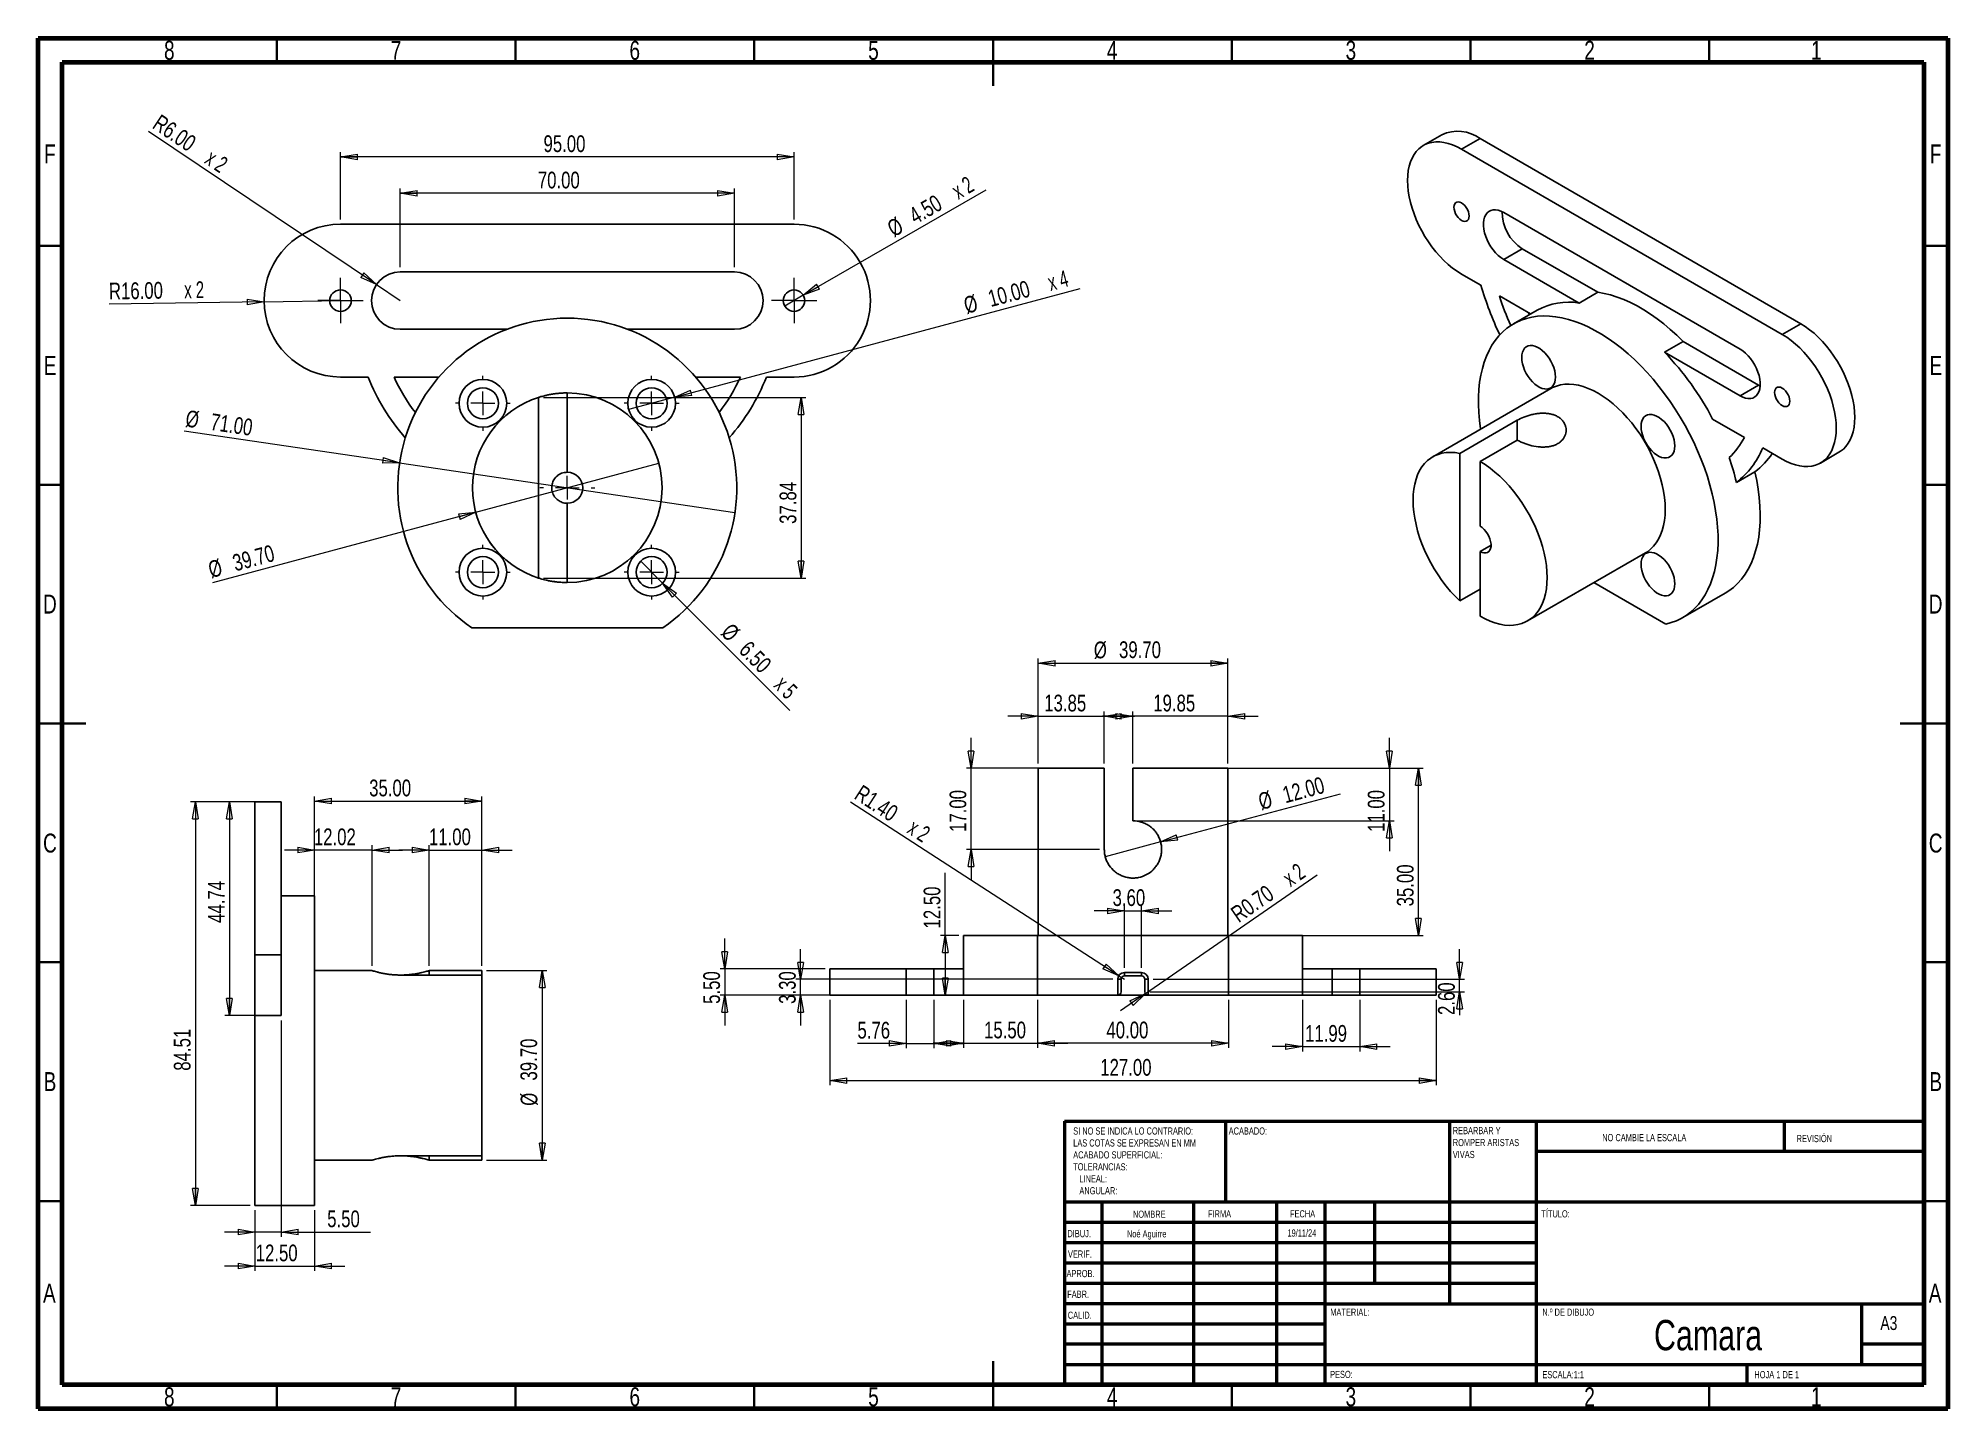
# Model space of a CAD drawing. Header units: millimetres. Extents: x 15 to 415, y 5 to 292.
import ezdxf

# ---------------------------------------------------------------- set-up
doc = ezdxf.new("R2010")
doc.units = ezdxf.units.MM
doc.styles.add('SLDTEXTSTYLE0', font='TXT', dxfattribs={"width": 0.75})
doc.styles.add('SLDTEXTSTYLE1', font='TXT', dxfattribs={"width": 0.681818})
doc.styles.add('SLDTEXTSTYLE2', font='TXT', dxfattribs={"width": 0.666667})
doc.dimstyles.new('SLDDIMSTYLE0', dxfattribs={"dimtxt": 3.5, "dimasz": 3.556, "dimexe": 0, "dimexo": 0.0625, "dimgap": 0.875, "dimtad": 1, "dimrnd": 1e-09, "dimzin": 4, "dimdsep": 46, "dimtxsty": 'SLDTEXTSTYLE0', "dimblk1": 'CLOSED', "dimblk2": 'CLOSED', "dimsah": 1, "dimcen": 0.09, "dimadec": 0, "dimazin": 1, "dimtfac": 1, "dimtofl": 0, "dimtmove": 0, "dimatfit": 3, "dimldrblk": 'CLOSED', "dimfxl": 1, "dimfrac": 2, "dimtolj": 1, "dimtzin": 12, "dimarcsym": 0})
doc.dimstyles.new('SLDDIMSTYLE1', dxfattribs={"dimtxt": 3.5, "dimasz": 3.556, "dimexe": 0, "dimexo": 0.0625, "dimgap": 0.875, "dimtad": 1, "dimrnd": 1e-09, "dimzin": 4, "dimdsep": 46, "dimtxsty": 'SLDTEXTSTYLE0', "dimblk1": 'CLOSED', "dimblk2": 'CLOSED', "dimsah": 1, "dimcen": 0, "dimadec": 0, "dimazin": 1, "dimtfac": 1, "dimtofl": 0, "dimtmove": 0, "dimatfit": 3, "dimldrblk": 'CLOSED', "dimfxl": 1, "dimfrac": 2, "dimtolj": 1, "dimtzin": 12, "dimarcsym": 0})
doc.dimstyles.new('SLDDIMSTYLE2', dxfattribs={"dimtxt": 3.5, "dimasz": 3.556, "dimexe": 0, "dimexo": 0.0625, "dimgap": 0.875, "dimtad": 1, "dimrnd": 1e-09, "dimzin": 4, "dimdsep": 46, "dimtxsty": 'SLDTEXTSTYLE0', "dimblk1": 'NONE', "dimblk2": 'CLOSED', "dimsah": 1, "dimcen": 0, "dimadec": 0, "dimazin": 1, "dimtfac": 1, "dimtmove": 0, "dimatfit": 3, "dimldrblk": 'NONE', "dimfxl": 1, "dimfrac": 2, "dimtolj": 1, "dimtzin": 12, "dimarcsym": 0})
doc.dimstyles.new('SLDDIMSTYLE3', dxfattribs={"dimtxt": 3.5, "dimasz": 3.556, "dimexe": 0, "dimexo": 0.0625, "dimgap": 0.875, "dimtad": 1, "dimrnd": 1e-09, "dimzin": 4, "dimdsep": 46, "dimtxsty": 'SLDTEXTSTYLE0', "dimblk1": 'NONE', "dimblk2": 'CLOSED', "dimsah": 1, "dimcen": 0, "dimadec": 0, "dimazin": 1, "dimtfac": 1, "dimtmove": 0, "dimatfit": 3, "dimldrblk": 'NONE', "dimfxl": 1, "dimfrac": 2, "dimtolj": 1, "dimtzin": 12, "dimarcsym": 0})
doc.dimstyles.new('SLDDIMSTYLE4', dxfattribs={"dimtxt": 3.5, "dimasz": 3.556, "dimexe": 0, "dimexo": 0.0625, "dimgap": 0.875, "dimtad": 1, "dimrnd": 1e-09, "dimzin": 12, "dimdsep": 46, "dimtxsty": 'SLDTEXTSTYLE0', "dimblk1": 'CLOSED', "dimblk2": 'CLOSED', "dimsah": 1, "dimcen": 0.09, "dimadec": 0, "dimazin": 3, "dimtfac": 1, "dimtofl": 0, "dimtmove": 0, "dimatfit": 3, "dimldrblk": 'CLOSED', "dimfxl": 1, "dimfrac": 2, "dimtolj": 1, "dimtzin": 12, "dimarcsym": 0})
doc.dimstyles.new('SLDDIMSTYLE5', dxfattribs={"dimtxt": 3.5, "dimasz": 3.556, "dimexe": 0, "dimexo": 0.0625, "dimgap": 0.875, "dimtad": 1, "dimrnd": 1e-09, "dimzin": 12, "dimdsep": 46, "dimtxsty": 'SLDTEXTSTYLE0', "dimblk1": 'CLOSED', "dimblk2": 'CLOSED', "dimsah": 1, "dimcen": 0.09, "dimadec": 0, "dimazin": 3, "dimtfac": 1, "dimtmove": 0, "dimatfit": 0, "dimldrblk": 'CLOSED', "dimfxl": 1, "dimfrac": 2, "dimtolj": 1, "dimtzin": 12, "dimarcsym": 0})
doc.dimstyles.new('SLDDIMSTYLE6', dxfattribs={"dimtxt": 3.5, "dimasz": 3.556, "dimexe": 0, "dimexo": 0.0625, "dimgap": 0.875, "dimtad": 1, "dimrnd": 1e-09, "dimzin": 4, "dimdsep": 46, "dimtxsty": 'SLDTEXTSTYLE0', "dimblk1": 'CLOSED', "dimblk2": 'CLOSED', "dimsah": 1, "dimcen": 0.09, "dimadec": 0, "dimazin": 1, "dimtfac": 1, "dimtmove": 0, "dimatfit": 0, "dimldrblk": 'CLOSED', "dimfxl": 1, "dimfrac": 2, "dimtolj": 1, "dimtzin": 12, "dimarcsym": 0})
doc.dimstyles.new('SLDDIMSTYLE7', dxfattribs={"dimtxt": 3.5, "dimasz": 3.556, "dimexe": 0, "dimexo": 0.0625, "dimgap": 0.875, "dimtad": 1, "dimrnd": 1e-09, "dimzin": 0, "dimdsep": 46, "dimtxsty": 'SLDTEXTSTYLE0', "dimblk1": 'CLOSED', "dimblk2": 'CLOSED', "dimsah": 1, "dimcen": 0, "dimadec": 0, "dimazin": 0, "dimtfac": 1, "dimtofl": 0, "dimtmove": 1, "dimatfit": 3, "dimldrblk": 'CLOSED', "dimfxl": 1, "dimfrac": 2, "dimtolj": 1, "dimtzin": 12, "dimarcsym": 0})

msp = doc.modelspace()

# ---------------------------------------------------------------- texts
at = {"color": 7, "linetype": 'Continuous', "lineweight": 0}
for s, insert, char_height, attachment_point, style in [('8', (42.46, 291.446), 3.969, 2, 'SLDTEXTSTYLE0'), ('7', (89.96, 291.446), 3.969, 2, 'SLDTEXTSTYLE0'), ('6', (139.96, 291.446), 3.969, 2, 'SLDTEXTSTYLE0'), ('5', (189.96, 291.446), 3.969, 2, 'SLDTEXTSTYLE0'), ('4', (239.96, 291.446), 3.969, 2, 'SLDTEXTSTYLE0'), ('3', (289.96, 291.446), 3.969, 2, 'SLDTEXTSTYLE0'), ('2', (339.96, 291.446), 3.969, 2, 'SLDTEXTSTYLE0'), ('1', (387.46, 291.446), 3.969, 2, 'SLDTEXTSTYLE0'), ('F', (17.458, 269.746), 3.969, 2, 'SLDTEXTSTYLE0'), ('F', (412.458, 269.746), 3.969, 2, 'SLDTEXTSTYLE0'), ('E', (17.508, 225.446), 3.969, 2, 'SLDTEXTSTYLE0'), ('E', (412.508, 225.446), 3.969, 2, 'SLDTEXTSTYLE0'), ('D', (17.453, 175.496), 3.969, 2, 'SLDTEXTSTYLE0'), ('D', (412.453, 175.496), 3.969, 2, 'SLDTEXTSTYLE0'), ('C', (17.459, 125.446), 3.969, 2, 'SLDTEXTSTYLE0'), ('C', (412.459, 125.446), 3.969, 2, 'SLDTEXTSTYLE0'), ('B', (17.471, 75.496), 3.969, 2, 'SLDTEXTSTYLE0'), ('B', (412.471, 75.496), 3.969, 2, 'SLDTEXTSTYLE0'), ('REBARBAR Y ^JROMPER ARISTAS ^JVIVAS', (311.309, 64.003), 1.5, 1, 'SLDTEXTSTYLE0'), ('SI NO SE INDICA LO CONTRARIO:^JLAS COTAS SE EXPRESAN EN MM^JACABADO SUPERFICIAL:^JTOLERANCIAS:^J   LINEAL:^J   ANGULAR:', (231.803, 63.921), 1.5, 1, 'SLDTEXTSTYLE0'), ('ACABADO:', (264.371, 63.919), 1.5, 1, 'SLDTEXTSTYLE0'), ('NO CAMBIE LA ESCALA', (342.615, 62.533), 1.5, 1, 'SLDTEXTSTYLE0'), ('REVISIÓN', (383.328, 62.335), 1.5, 1, 'SLDTEXTSTYLE0'), ('NOMBRE', (244.322, 46.501), 1.5, 1, 'SLDTEXTSTYLE0'), ('FIRMA', (260.034, 46.562), 1.5, 1, 'SLDTEXTSTYLE0'), ('FECHA', (277.215, 46.576), 1.5, 1, 'SLDTEXTSTYLE0'), ('TÍTULO:', (329.857, 46.576), 1.5, 1, 'SLDTEXTSTYLE0'), ('DIBUJ.', (230.59, 42.43), 1.5, 1, 'SLDTEXTSTYLE0'), ('Noé Aguirre', (247.198, 42.383), 1.4986, 2, 'SLDTEXTSTYLE0'), ('19/11/24', (279.703, 42.559), 1.4986, 2, 'SLDTEXTSTYLE0'), ('VERIF.', (230.699, 38.154), 1.5, 1, 'SLDTEXTSTYLE0'), ('APROB.', (230.402, 34.064), 1.5, 1, 'SLDTEXTSTYLE0'), ('A', (17.34, 31.196), 3.969, 2, 'SLDTEXTSTYLE0'), ('FABR.', (230.543, 29.734), 1.5, 1, 'SLDTEXTSTYLE0'), ('A', (412.34, 31.196), 3.969, 2, 'SLDTEXTSTYLE0'), ('CALID.', (230.669, 25.35), 1.5, 1, 'SLDTEXTSTYLE0'), ('MATERIAL:', (285.646, 25.986), 1.5, 1, 'SLDTEXTSTYLE0'), ('N.º DE DIBUJO', (330.074, 25.986), 1.5, 1, 'SLDTEXTSTYLE0'), ('A3', (400.871, 24.406), 2.9104, 1, 'SLDTEXTSTYLE0'), ('Camara', (364.783, 23.607), 6.35, 2, 'SLDTEXTSTYLE0'), ('PESO:', (285.618, 12.949), 1.4986, 1, 'SLDTEXTSTYLE0'), ('ESCALA:1:1', (330.074, 12.9), 1.5, 1, 'SLDTEXTSTYLE0'), ('HOJA 1 DE 1', (374.478, 12.9), 1.5, 1, 'SLDTEXTSTYLE1'), ('8', (42.46, 9.496), 3.969, 2, 'SLDTEXTSTYLE0'), ('7', (89.96, 9.496), 3.969, 2, 'SLDTEXTSTYLE0'), ('6', (139.96, 9.496), 3.969, 2, 'SLDTEXTSTYLE0'), ('5', (189.96, 9.496), 3.969, 2, 'SLDTEXTSTYLE0'), ('4', (239.96, 9.496), 3.969, 2, 'SLDTEXTSTYLE0'), ('3', (289.96, 9.496), 3.969, 2, 'SLDTEXTSTYLE0'), ('2', (339.96, 9.496), 3.969, 2, 'SLDTEXTSTYLE0'), ('1', (387.46, 9.496), 3.969, 2, 'SLDTEXTSTYLE0')]:
    msp.add_mtext(s, dxfattribs=dict(at, insert=insert, char_height=char_height, attachment_point=attachment_point, style=style))

# ---------------------------------------------------------------- blocks, each defined once
blk = doc.blocks.new('_Closed')
at = {"color": 0, "linetype": 'ByBlock', "lineweight": -2}
for p, q in [((-1, 0.166667), (0, 0)), ((-1, 0.166667), (-1, -0.166667)), ((0, 0), (-1, -0.166667)), ((0, 0), (-1, 0))]:
    blk.add_line(p, q, dxfattribs=at)
blk = doc.blocks.new('_D')
at = {"color": 7, "linetype": 'Continuous', "lineweight": 0}
for p, q in [((78.32, 254.05), (78.32, 268.15)), ((173.32, 254.05), (173.32, 268.15)), ((173.32, 267.15), (78.32, 267.15))]:
    blk.add_line(p, q, dxfattribs=at)
at = {"color": 7, "linetype": 'Continuous', "lineweight": 18, "xscale": 3.556, "yscale": 3.556}
for p, rotation in [((78.32, 267.15, -16.25), 179.999999613), ((173.32, 267.15, -16.25), 359.999999613)]:
    blk.add_blockref('_Closed', p, dxfattribs=dict(at, rotation=rotation))
at = {"color": 7, "linetype": 'Continuous', "lineweight": 18, "insert": (120.85, 271.66), "char_height": 3.5, "attachment_point": 1, "rotation": 360, "style": 'SLDTEXTSTYLE0'}
blk.add_mtext('95.00', dxfattribs=at)
blk = doc.blocks.new('_D_1')
at = {"color": 7, "linetype": 'Continuous', "lineweight": 0}
for q in [(29.85, 236.28), (78.32, 237.05)]:
    blk.add_line((62.33, 236.8), q, dxfattribs=at)
at = {"color": 7, "linetype": 'Continuous', "lineweight": 18, "xscale": 3.556, "yscale": 3.556, "rotation": 0.904487353}
blk.add_blockref('_Closed', (62.33, 236.8, -16.25), dxfattribs=at)
at = {"color": 7, "linetype": 'Continuous', "lineweight": 18, "char_height": 3.5, "attachment_point": 1, "rotation": 0.9045}
for s, insert, style in [('R16.00', (29.78, 240.79), 'SLDTEXTSTYLE0'), ('x 2', (45.56, 241.04), 'SLDTEXTSTYLE2')]:
    blk.add_mtext(s, dxfattribs=dict(at, insert=insert, style=style))
blk = doc.blocks.new('_D_2')
at = {"color": 7, "linetype": 'Continuous', "lineweight": 0}
for q in [(213.54, 260.27), (171.38, 235.92)]:
    blk.add_line((175.27, 238.17), q, dxfattribs=at)
at = {"color": 7, "linetype": 'Continuous', "lineweight": 18, "xscale": 3.556, "yscale": 3.556, "rotation": 210}
blk.add_blockref('_Closed', (175.27, 238.17, -16.25), dxfattribs=at)
at = {"color": 7, "linetype": 'Continuous', "lineweight": 18, "char_height": 3.5, "attachment_point": 1, "rotation": 30}
for s, insert, style in [('x 2', (205.98, 261.17), 'SLDTEXTSTYLE2'), ('4.50', (197.01, 255.98), 'SLDTEXTSTYLE0'), ('%%c', (192.46, 253.3), 'SLDTEXTSTYLE0')]:
    blk.add_mtext(s, dxfattribs=dict(at, insert=insert, style=style))
blk = doc.blocks.new('_None')
blk = doc.blocks.new('_D_3')
at = {"color": 7, "linetype": 'Continuous', "lineweight": 0}
for p, q in [((90.82, 244.05), (90.82, 260.53)), ((160.82, 244.05), (160.82, 260.53)), ((160.82, 259.53), (90.82, 259.53))]:
    blk.add_line(p, q, dxfattribs=at)
at = {"color": 7, "linetype": 'Continuous', "lineweight": 18, "xscale": 3.556, "yscale": 3.556}
for p, rotation in [((90.82, 259.53, -16.25), 179.999999484), ((160.82, 259.53, -16.25), 359.999999484)]:
    blk.add_blockref('_Closed', p, dxfattribs=dict(at, rotation=rotation))
at = {"color": 7, "linetype": 'Continuous', "lineweight": 18, "insert": (119.66, 264.05), "char_height": 3.5, "attachment_point": 1, "rotation": 360, "style": 'SLDTEXTSTYLE0'}
blk.add_mtext('70.00', dxfattribs=at)
blk = doc.blocks.new('_D_4')
at = {"color": 7, "linetype": 'Continuous', "lineweight": 0}
for q in [(38.13, 272.49), (90.82, 237.05)]:
    blk.add_line((85.85, 240.4), q, dxfattribs=at)
at = {"color": 7, "linetype": 'Continuous', "lineweight": 18, "xscale": 3.556, "yscale": 3.556, "rotation": 326.0761001787}
blk.add_blockref('_Closed', (85.85, 240.4, -16.25), dxfattribs=at)
at = {"color": 7, "linetype": 'Continuous', "lineweight": 18, "char_height": 3.5, "attachment_point": 1, "rotation": 326.0761}
for s, insert, style in [('R6.00', (40.64, 276.23), 'SLDTEXTSTYLE0'), ('x 2', (51.59, 268.87), 'SLDTEXTSTYLE2')]:
    blk.add_mtext(s, dxfattribs=dict(at, insert=insert, style=style))
blk = doc.blocks.new('_D_5')
at = {"color": 7, "linetype": 'Continuous', "lineweight": 0}
for q in [(233.23, 239.59), (138.67, 214.25)]:
    blk.add_line((148.33, 216.84), q, dxfattribs=at)
at = {"color": 7, "linetype": 'Continuous', "lineweight": 18, "xscale": 3.556, "yscale": 3.556, "rotation": 195}
blk.add_blockref('_Closed', (148.33, 216.84, -16.25), dxfattribs=at)
at = {"color": 7, "linetype": 'Continuous', "lineweight": 18, "char_height": 3.5, "attachment_point": 1, "rotation": 15}
for s, insert, style in [('10.00', (213.64, 239.07), 'SLDTEXTSTYLE0'), ('x 4', (226.15, 242.42), 'SLDTEXTSTYLE2'), ('%%c', (208.56, 237.65), 'SLDTEXTSTYLE0')]:
    blk.add_mtext(s, dxfattribs=dict(at, insert=insert, style=style))
blk = doc.blocks.new('_D_6')
at = {"color": 7, "linetype": 'Continuous', "lineweight": 0}
for q in [(141.2, 182.49), (172.47, 151.23)]:
    blk.add_line((145.8, 177.9), q, dxfattribs=at)
at = {"color": 7, "linetype": 'Continuous', "lineweight": 18, "xscale": 3.556, "yscale": 3.556, "rotation": 135}
blk.add_blockref('_Closed', (145.8, 177.9, -16.25), dxfattribs=at)
at = {"color": 7, "linetype": 'Continuous', "lineweight": 18, "char_height": 3.5, "attachment_point": 1, "rotation": 315}
for s, insert, style in [('%%c', (160.27, 169.79), 'SLDTEXTSTYLE0'), ('6.50', (164.04, 166.09), 'SLDTEXTSTYLE0'), ('x 5', (171.37, 158.76), 'SLDTEXTSTYLE2')]:
    blk.add_mtext(s, dxfattribs=dict(at, insert=insert, style=style))
blk = doc.blocks.new('_D_7')
at = {"color": 7, "linetype": 'Continuous', "lineweight": 0}
for q in [(45.55, 209.72), (160.94, 192.69)]:
    blk.add_line((90.7, 203.06), q, dxfattribs=at)
at = {"color": 7, "linetype": 'Continuous', "lineweight": 18, "xscale": 3.556, "yscale": 3.556, "rotation": 351.601843297}
blk.add_blockref('_Closed', (90.7, 203.06, -16.25), dxfattribs=at)
at = {"color": 7, "linetype": 'Continuous', "lineweight": 18, "char_height": 3.5, "attachment_point": 1, "rotation": 351.6018, "style": 'SLDTEXTSTYLE0'}
for s, insert in [('%%c', (46.2, 214.18)), ('71.00', (51.43, 213.47))]:
    blk.add_mtext(s, dxfattribs=dict(at, insert=insert))
blk = doc.blocks.new('_D_8')
at = {"color": 7, "linetype": 'Continuous', "lineweight": 0}
for q in [(145, 203.01), (51.48, 177.95)]:
    blk.add_line((106.65, 192.73), q, dxfattribs=at)
at = {"color": 7, "linetype": 'Continuous', "lineweight": 18}
blk.add_arc((125.82, 197.87), 19.85, 192.116, 267.116, dxfattribs=at)
at = {"color": 7, "linetype": 'Continuous', "lineweight": 18, "xscale": 3.556, "yscale": 3.556, "rotation": 15}
blk.add_blockref('_Closed', (106.65, 192.73, -16.25), dxfattribs=at)
at = {"color": 7, "linetype": 'Continuous', "lineweight": 18, "char_height": 3.5, "attachment_point": 1, "rotation": 15, "style": 'SLDTEXTSTYLE0'}
for s, insert in [('39.70', (55.4, 183.72)), ('%%c', (50.31, 182.31))]:
    blk.add_mtext(s, dxfattribs=dict(at, insert=insert))
blk = doc.blocks.new('_D_9')
at = {"color": 7, "linetype": 'Continuous', "lineweight": 0}
for p, q in [((120.82, 216.79), (175.81, 216.79)), ((174.81, 216.79), (174.81, 178.95)), ((120.82, 178.95), (175.81, 178.95))]:
    blk.add_line(p, q, dxfattribs=at)
at = {"color": 7, "linetype": 'Continuous', "lineweight": 18, "xscale": 3.556, "yscale": 3.556}
for p, rotation in [((174.81, 216.79, -16.25), 90), ((174.81, 178.95, -16.25), 270)]:
    blk.add_blockref('_Closed', p, dxfattribs=dict(at, rotation=rotation))
at = {"color": 7, "linetype": 'Continuous', "lineweight": 18, "insert": (170.3, 190.3), "char_height": 3.5, "attachment_point": 1, "rotation": 90, "style": 'SLDTEXTSTYLE0'}
blk.add_mtext('37.84', dxfattribs=at)
blk = doc.blocks.new('SW_CENTERMARKSYMBOL_0')
at = {"color": 0, "linetype": 'Continuous', "lineweight": 18}
for p, q in [((0, 5), (0, 5.75)), ((-5, 0), (-5.75, 0)), ((0, 0), (-2.5, 0)), ((0, 0), (0, 2.5)), ((0, 0), (0, -2.5)), ((0, 0), (2.5, 0)), ((5, 0), (5.75, 0)), ((0, -5), (0, -5.75))]:
    blk.add_line(p, q, dxfattribs=at)
blk = doc.blocks.new('SW_CENTERMARKSYMBOL_1')
at = {"color": 0, "linetype": 'Continuous', "lineweight": 18}
for p, q in [((0, 5), (0, 5.75)), ((-5, 0), (-5.75, 0)), ((0, 0), (-2.5, 0)), ((0, 0), (0, 2.5)), ((0, 0), (0, -2.5)), ((0, 0), (2.5, 0)), ((5, 0), (5.75, 0)), ((0, -5), (0, -5.75))]:
    blk.add_line(p, q, dxfattribs=at)
blk = doc.blocks.new('SW_CENTERMARKSYMBOL_2')
at = {"color": 0, "linetype": 'Continuous', "lineweight": 18}
for p, q in [((0, 5), (0, 5.75)), ((-5, 0), (-5.75, 0)), ((0, 0), (-2.5, 0)), ((0, 0), (0, 2.5)), ((0, 0), (0, -2.5)), ((0, 0), (2.5, 0)), ((5, 0), (5.75, 0)), ((0, -5), (0, -5.75))]:
    blk.add_line(p, q, dxfattribs=at)
blk = doc.blocks.new('SW_CENTERMARKSYMBOL_3')
at = {"color": 0, "linetype": 'Continuous', "lineweight": 18}
for p, q in [((0, 5), (0, 5.75)), ((-5, 0), (-5.75, 0)), ((0, 0), (-2.5, 0)), ((0, 0), (0, 2.5)), ((0, 0), (0, -2.5)), ((0, 0), (2.5, 0)), ((5, 0), (5.75, 0)), ((0, -5), (0, -5.75))]:
    blk.add_line(p, q, dxfattribs=at)
blk = doc.blocks.new('SW_CENTERMARKSYMBOL_4')
at = {"color": 0, "linetype": 'Continuous', "lineweight": 18}
for p, q in [((0, 5), (0, 5.75)), ((-5, 0), (-5.75, 0)), ((0, 0), (-2.5, 0)), ((0, 0), (0, 2.5)), ((0, 0), (0, -2.5)), ((0, 0), (2.5, 0)), ((5, 0), (5.75, 0)), ((0, -5), (0, -5.75))]:
    blk.add_line(p, q, dxfattribs=at)
blk = doc.blocks.new('SW_CENTERMARKSYMBOL_5')
at = {"color": 0, "linetype": 'Continuous', "lineweight": 18}
for p, q in [((0, 2.5), (0, 4.75)), ((-2.5, 0), (-4.75, 0)), ((0, 0), (-2.5, 0)), ((0, 0), (0, 2.5)), ((0, 0), (0, -2.5)), ((0, 0), (2.5, 0)), ((2.5, 0), (4.75, 0)), ((0, -2.5), (0, -4.75))]:
    blk.add_line(p, q, dxfattribs=at)
blk = doc.blocks.new('SW_CENTERMARKSYMBOL_6')
at = {"color": 0, "linetype": 'Continuous', "lineweight": 18}
for p, q in [((0, 2.5), (0, 4.75)), ((-2.5, 0), (-4.75, 0)), ((0, 0), (-2.5, 0)), ((0, 0), (0, 2.5)), ((0, 0), (0, -2.5)), ((0, 0), (2.5, 0)), ((2.5, 0), (4.75, 0)), ((0, -2.5), (0, -4.75))]:
    blk.add_line(p, q, dxfattribs=at)
blk = doc.blocks.new('_D_10')
at = {"color": 7, "linetype": 'Continuous', "lineweight": 0}
for q in [(287.76, 133.77), (238.52, 120.58)]:
    blk.add_line((250.11, 123.69), q, dxfattribs=at)
at = {"color": 7, "linetype": 'Continuous', "lineweight": 18, "xscale": 3.556, "yscale": 3.556, "rotation": 195}
blk.add_blockref('_Closed', (250.11, 123.69, 12.92), dxfattribs=at)
at = {"color": 7, "linetype": 'Continuous', "lineweight": 18, "char_height": 3.5, "attachment_point": 1, "rotation": 15, "style": 'SLDTEXTSTYLE0'}
for s, insert in [('12.00', (275.34, 135.16)), ('%%c', (270.26, 133.75))]:
    blk.add_mtext(s, dxfattribs=dict(at, insert=insert))
blk = doc.blocks.new('_D_11')
at = {"color": 7, "linetype": 'Continuous', "lineweight": 0}
for p, q in [((265.17, 139.13), (305.11, 139.13)), ((304.11, 104.13), (304.11, 139.13)), ((268, 104.13), (305.11, 104.13))]:
    blk.add_line(p, q, dxfattribs=at)
at = {"color": 7, "linetype": 'Continuous', "lineweight": 18, "xscale": 3.556, "yscale": 3.556}
for p, rotation in [((304.11, 139.13, 12.92), 90), ((304.11, 104.13, 12.92), 270)]:
    blk.add_blockref('_Closed', p, dxfattribs=dict(at, rotation=rotation))
at = {"color": 7, "linetype": 'Continuous', "lineweight": 18, "insert": (299.6, 110.21), "char_height": 3.5, "attachment_point": 1, "rotation": 90, "style": 'SLDTEXTSTYLE0'}
blk.add_mtext('35.00', dxfattribs=at)
blk = doc.blocks.new('_D_12')
at = {"color": 7, "linetype": 'Continuous', "lineweight": 0}
for p, q in [((180.82, 90.63), (180.82, 72.74)), ((307.82, 90.63), (307.82, 72.74)), ((180.82, 73.74), (307.82, 73.74))]:
    blk.add_line(p, q, dxfattribs=at)
at = {"color": 7, "linetype": 'Continuous', "lineweight": 18, "xscale": 3.556, "yscale": 3.556, "rotation": 180}
blk.add_blockref('_Closed', (180.82, 73.74, 12.92), dxfattribs=at)
at = {"color": 7, "linetype": 'Continuous', "lineweight": 18, "xscale": 3.556, "yscale": 3.556}
blk.add_blockref('_Closed', (307.82, 73.74, 12.92), dxfattribs=at)
at = {"color": 7, "linetype": 'Continuous', "lineweight": 18, "insert": (237.47, 78.25), "char_height": 3.5, "attachment_point": 1, "style": 'SLDTEXTSTYLE0'}
blk.add_mtext('127.00', dxfattribs=at)
blk = doc.blocks.new('_D_13')
at = {"color": 7, "linetype": 'Continuous', "lineweight": 0}
for p, q in [((244.32, 150.02), (237.97, 150.02)), ((244.32, 140.13), (244.32, 151.02)), ((264.17, 150.02), (244.32, 150.02)), ((264.17, 140.13), (264.17, 151.02)), ((264.17, 150.02), (270.52, 150.02))]:
    blk.add_line(p, q, dxfattribs=at)
at = {"color": 7, "linetype": 'Continuous', "lineweight": 18, "xscale": 3.556, "yscale": 3.556}
blk.add_blockref('_Closed', (244.32, 150.02, 12.92), dxfattribs=at)
at = {"color": 7, "linetype": 'Continuous', "lineweight": 18, "xscale": 3.556, "yscale": 3.556, "rotation": 180}
blk.add_blockref('_Closed', (264.17, 150.02, 12.92), dxfattribs=at)
at = {"color": 7, "linetype": 'Continuous', "lineweight": 18, "insert": (248.57, 154.53), "char_height": 3.5, "attachment_point": 1, "style": 'SLDTEXTSTYLE0'}
blk.add_mtext('19.85', dxfattribs=at)
blk = doc.blocks.new('_D_14')
at = {"color": 7, "linetype": 'Continuous', "lineweight": 0}
for p, q in [((224.47, 150.02), (218.12, 150.02)), ((224.47, 140.13), (224.47, 151.02)), ((224.47, 150.02), (238.32, 150.02)), ((238.32, 140.13), (238.32, 151.02)), ((238.32, 150.02), (244.67, 150.02))]:
    blk.add_line(p, q, dxfattribs=at)
at = {"color": 7, "linetype": 'Continuous', "lineweight": 18, "xscale": 3.556, "yscale": 3.556}
blk.add_blockref('_Closed', (224.47, 150.02, 12.92), dxfattribs=at)
at = {"color": 7, "linetype": 'Continuous', "lineweight": 18, "xscale": 3.556, "yscale": 3.556, "rotation": 180}
blk.add_blockref('_Closed', (238.32, 150.02, 12.92), dxfattribs=at)
at = {"color": 7, "linetype": 'Continuous', "lineweight": 18, "insert": (225.74, 154.53), "char_height": 3.5, "attachment_point": 1, "style": 'SLDTEXTSTYLE0'}
blk.add_mtext('13.85', dxfattribs=at)
blk = doc.blocks.new('_D_15')
at = {"color": 7, "linetype": 'Continuous', "lineweight": 0}
for p, q in [((224.47, 140.13), (224.47, 162.13)), ((224.47, 161.13), (264.17, 161.13)), ((264.17, 140.13), (264.17, 162.13))]:
    blk.add_line(p, q, dxfattribs=at)
at = {"color": 7, "linetype": 'Continuous', "lineweight": 18, "xscale": 3.556, "yscale": 3.556, "rotation": 180}
blk.add_blockref('_Closed', (224.47, 161.13, 12.92), dxfattribs=at)
at = {"color": 7, "linetype": 'Continuous', "lineweight": 18, "xscale": 3.556, "yscale": 3.556}
blk.add_blockref('_Closed', (264.17, 161.13, 12.92), dxfattribs=at)
at = {"color": 7, "linetype": 'Continuous', "lineweight": 18, "char_height": 3.5, "attachment_point": 1, "style": 'SLDTEXTSTYLE0'}
for s, insert in [('%%c', (236.12, 165.65)), ('39.70', (241.4, 165.7))]:
    blk.add_mtext(s, dxfattribs=dict(at, insert=insert))
blk = doc.blocks.new('_D_16')
at = {"color": 7, "linetype": 'Continuous', "lineweight": 0}
for p, q in [((210.42, 139.13), (210.42, 145.48)), ((237.32, 139.13), (209.42, 139.13)), ((210.42, 122.13), (210.42, 139.13)), ((237.32, 122.13), (209.42, 122.13)), ((210.42, 122.13), (210.42, 115.78))]:
    blk.add_line(p, q, dxfattribs=at)
at = {"color": 7, "linetype": 'Continuous', "lineweight": 18, "xscale": 3.556, "yscale": 3.556}
for p, rotation in [((210.42, 139.13, 12.92), 270), ((210.42, 122.13, 12.92), 90)]:
    blk.add_blockref('_Closed', p, dxfattribs=dict(at, rotation=rotation))
at = {"color": 7, "linetype": 'Continuous', "lineweight": 18, "insert": (205.9, 125.79), "char_height": 3.5, "attachment_point": 1, "rotation": 90, "style": 'SLDTEXTSTYLE0'}
blk.add_mtext('17.00', dxfattribs=at)
blk = doc.blocks.new('_D_17')
at = {"color": 7, "linetype": 'Continuous', "lineweight": 0}
for p, q in [((298.03, 139.13), (298.03, 145.48)), ((245.32, 139.13), (299.03, 139.13)), ((298.03, 139.13), (298.03, 128.13)), ((245.32, 128.13), (299.03, 128.13)), ((298.03, 128.13), (298.03, 121.78))]:
    blk.add_line(p, q, dxfattribs=at)
at = {"color": 7, "linetype": 'Continuous', "lineweight": 18, "xscale": 3.556, "yscale": 3.556}
for p, rotation in [((298.03, 139.13, 12.92), 270), ((298.03, 128.13, 12.92), 90)]:
    blk.add_blockref('_Closed', p, dxfattribs=dict(at, rotation=rotation))
at = {"color": 7, "linetype": 'Continuous', "lineweight": 18, "insert": (293.51, 125.79), "char_height": 3.5, "attachment_point": 1, "rotation": 90, "style": 'SLDTEXTSTYLE0'}
blk.add_mtext('11.00', dxfattribs=at)
blk = doc.blocks.new('_D_18')
at = {"color": 7, "linetype": 'Continuous', "lineweight": 0}
for p, q in [((196.82, 90.63), (196.82, 80.52)), ((202.58, 90.63), (202.58, 80.52)), ((196.82, 81.52), (186.61, 81.52)), ((196.82, 81.52), (202.58, 81.52)), ((202.58, 81.52), (208.93, 81.52))]:
    blk.add_line(p, q, dxfattribs=at)
at = {"color": 7, "linetype": 'Continuous', "lineweight": 18, "xscale": 3.556, "yscale": 3.556}
blk.add_blockref('_Closed', (196.82, 81.52, 12.92), dxfattribs=at)
at = {"color": 7, "linetype": 'Continuous', "lineweight": 18, "xscale": 3.556, "yscale": 3.556, "rotation": 180}
blk.add_blockref('_Closed', (202.58, 81.52, 12.92), dxfattribs=at)
at = {"color": 7, "linetype": 'Continuous', "lineweight": 18, "insert": (186.61, 86.03), "char_height": 3.5, "attachment_point": 1, "style": 'SLDTEXTSTYLE0'}
blk.add_mtext('5.76', dxfattribs=at)
blk = doc.blocks.new('_D_19')
at = {"color": 7, "linetype": 'Continuous', "lineweight": 0}
for p, q in [((279.82, 90.63), (279.82, 79.85)), ((291.81, 90.63), (291.81, 79.85)), ((279.82, 80.85), (273.47, 80.85)), ((279.82, 80.85), (291.81, 80.85)), ((291.81, 80.85), (298.16, 80.85))]:
    blk.add_line(p, q, dxfattribs=at)
at = {"color": 7, "linetype": 'Continuous', "lineweight": 18, "xscale": 3.556, "yscale": 3.556}
for p, rotation in [((279.82, 80.85, 12.92), 360), ((291.81, 80.85, 12.92), 180)]:
    blk.add_blockref('_Closed', p, dxfattribs=dict(at, rotation=rotation))
at = {"color": 7, "linetype": 'Continuous', "lineweight": 18, "insert": (280.37, 85.36), "char_height": 3.5, "attachment_point": 1, "style": 'SLDTEXTSTYLE0'}
blk.add_mtext('11.99', dxfattribs=at)
blk = doc.blocks.new('_D_20')
at = {"color": 7, "linetype": 'Continuous', "lineweight": 0}
for p, q in [((204.99, 104.13), (204.99, 117.22)), ((207.82, 104.13), (203.99, 104.13)), ((204.99, 104.13), (204.99, 91.63))]:
    blk.add_line(p, q, dxfattribs=at)
at = {"color": 7, "linetype": 'Continuous', "lineweight": 18, "xscale": 3.556, "yscale": 3.556}
for p, rotation in [((204.99, 104.13, 12.92), 90), ((204.99, 91.63, 12.92), 270)]:
    blk.add_blockref('_Closed', p, dxfattribs=dict(at, rotation=rotation))
at = {"color": 7, "linetype": 'Continuous', "lineweight": 18, "insert": (200.47, 105.58), "char_height": 3.5, "attachment_point": 1, "rotation": 90, "style": 'SLDTEXTSTYLE0'}
blk.add_mtext('12.50', dxfattribs=at)
blk = doc.blocks.new('_D_21')
at = {"color": 7, "linetype": 'Continuous', "lineweight": 0}
for p, q in [((208.82, 90.63), (208.82, 80.56)), ((224.32, 90.63), (224.32, 80.56)), ((208.82, 81.56), (202.47, 81.56)), ((208.82, 81.56), (224.32, 81.56)), ((224.32, 81.56), (230.67, 81.56))]:
    blk.add_line(p, q, dxfattribs=at)
at = {"color": 7, "linetype": 'Continuous', "lineweight": 18, "xscale": 3.556, "yscale": 3.556}
blk.add_blockref('_Closed', (208.82, 81.56, 12.92), dxfattribs=at)
at = {"color": 7, "linetype": 'Continuous', "lineweight": 18, "xscale": 3.556, "yscale": 3.556, "rotation": 180}
blk.add_blockref('_Closed', (224.32, 81.56, 12.92), dxfattribs=at)
at = {"color": 7, "linetype": 'Continuous', "lineweight": 18, "insert": (213.13, 86.07), "char_height": 3.5, "attachment_point": 1, "style": 'SLDTEXTSTYLE0'}
blk.add_mtext('15.50', dxfattribs=at)
blk = doc.blocks.new('_D_22')
at = {"color": 7, "linetype": 'Continuous', "lineweight": 0}
for p, q in [((224.32, 90.63), (224.32, 80.56)), ((264.32, 90.63), (264.32, 80.56)), ((264.32, 81.56), (224.32, 81.56))]:
    blk.add_line(p, q, dxfattribs=at)
at = {"color": 7, "linetype": 'Continuous', "lineweight": 18, "xscale": 3.556, "yscale": 3.556, "rotation": 180}
blk.add_blockref('_Closed', (224.32, 81.56, 12.92), dxfattribs=at)
at = {"color": 7, "linetype": 'Continuous', "lineweight": 18, "xscale": 3.556, "yscale": 3.556}
blk.add_blockref('_Closed', (264.32, 81.56, 12.92), dxfattribs=at)
at = {"color": 7, "linetype": 'Continuous', "lineweight": 18, "insert": (238.76, 86.07), "char_height": 3.5, "attachment_point": 1, "style": 'SLDTEXTSTYLE0'}
blk.add_mtext('40.00', dxfattribs=at)
blk = doc.blocks.new('_D_23')
at = {"color": 7, "linetype": 'Continuous', "lineweight": 0}
for p, q in [((158.82, 97.13), (158.82, 103.48)), ((179.82, 97.13), (157.82, 97.13)), ((158.82, 97.13), (158.82, 91.63)), ((179.82, 91.63), (157.82, 91.63)), ((158.82, 91.63), (158.82, 85.28))]:
    blk.add_line(p, q, dxfattribs=at)
at = {"color": 7, "linetype": 'Continuous', "lineweight": 18, "xscale": 3.556, "yscale": 3.556}
for p, rotation in [((158.82, 97.13, 12.92), 270), ((158.82, 91.63, 12.92), 90)]:
    blk.add_blockref('_Closed', p, dxfattribs=dict(at, rotation=rotation))
at = {"color": 7, "linetype": 'Continuous', "lineweight": 18, "insert": (154.31, 89.79), "char_height": 3.5, "attachment_point": 1, "rotation": 90, "style": 'SLDTEXTSTYLE0'}
blk.add_mtext('5.50', dxfattribs=at)
blk = doc.blocks.new('_D_24')
at = {"color": 7, "linetype": 'Continuous', "lineweight": 0}
for q in [(185.15, 132.04), (242.52, 94.93)]:
    blk.add_line((241.34, 95.69), q, dxfattribs=at)
at = {"color": 7, "linetype": 'Continuous', "lineweight": 18, "xscale": 3.556, "yscale": 3.556, "rotation": 327.1041149542}
blk.add_blockref('_Closed', (241.34, 95.69, 12.92), dxfattribs=at)
at = {"color": 7, "linetype": 'Continuous', "lineweight": 18, "char_height": 3.5, "attachment_point": 1, "rotation": 327.1041}
for s, insert, style in [('R1.40', (187.6, 135.83), 'SLDTEXTSTYLE0'), ('x 2', (198.68, 128.66), 'SLDTEXTSTYLE2')]:
    blk.add_mtext(s, dxfattribs=dict(at, insert=insert, style=style))
blk = doc.blocks.new('_D_25')
at = {"color": 7, "linetype": 'Continuous', "lineweight": 0}
for p, q in [((242.52, 109.27), (236.17, 109.27)), ((242.52, 97.33), (242.52, 110.27)), ((242.52, 109.27), (246.12, 109.27)), ((246.12, 97.33), (246.12, 110.27)), ((246.12, 109.27), (252.47, 109.27))]:
    blk.add_line(p, q, dxfattribs=at)
at = {"color": 7, "linetype": 'Continuous', "lineweight": 18, "xscale": 3.556, "yscale": 3.556}
blk.add_blockref('_Closed', (242.52, 109.27, 12.92), dxfattribs=at)
at = {"color": 7, "linetype": 'Continuous', "lineweight": 18, "xscale": 3.556, "yscale": 3.556, "rotation": 180}
blk.add_blockref('_Closed', (246.12, 109.27, 12.92), dxfattribs=at)
at = {"color": 7, "linetype": 'Continuous', "lineweight": 18, "insert": (240.05, 113.79), "char_height": 3.5, "attachment_point": 1, "style": 'SLDTEXTSTYLE0'}
blk.add_mtext('3.60', dxfattribs=at)
blk = doc.blocks.new('_D_26')
at = {"color": 7, "linetype": 'Continuous', "lineweight": 0}
for q in [(282.91, 116.82), (241.72, 88.32)]:
    blk.add_line((246.94, 91.94), q, dxfattribs=at)
at = {"color": 7, "linetype": 'Continuous', "lineweight": 18, "xscale": 3.556, "yscale": 3.556, "rotation": 34.6770621129}
blk.add_blockref('_Closed', (246.94, 91.94, 12.92), dxfattribs=at)
at = {"color": 7, "linetype": 'Continuous', "lineweight": 18, "char_height": 3.5, "attachment_point": 1, "rotation": 34.6895}
for s, insert, style in [('x 2', (275.32, 117.05), 'SLDTEXTSTYLE2'), ('R0.70', (264.47, 109.54), 'SLDTEXTSTYLE0')]:
    blk.add_mtext(s, dxfattribs=dict(at, insert=insert, style=style))
blk = doc.blocks.new('_D_27')
at = {"color": 7, "linetype": 'Continuous', "lineweight": 0}
for p, q in [((174.68, 94.93), (174.68, 101.28)), ((240.12, 94.93), (173.68, 94.93)), ((174.68, 91.63), (174.68, 94.93)), ((195.82, 91.63), (173.68, 91.63)), ((174.68, 91.63), (174.68, 85.28))]:
    blk.add_line(p, q, dxfattribs=at)
at = {"color": 7, "linetype": 'Continuous', "lineweight": 18, "xscale": 3.556, "yscale": 3.556}
for p, rotation in [((174.68, 94.93, 12.92), 270), ((174.68, 91.63, 12.92), 90)]:
    blk.add_blockref('_Closed', p, dxfattribs=dict(at, rotation=rotation))
at = {"color": 7, "linetype": 'Continuous', "lineweight": 18, "insert": (170.17, 89.79), "char_height": 3.5, "attachment_point": 1, "rotation": 90, "style": 'SLDTEXTSTYLE0'}
blk.add_mtext('3.30', dxfattribs=at)
blk = doc.blocks.new('_D_28')
at = {"color": 7, "linetype": 'Continuous', "lineweight": 0}
for p, q in [((312.73, 94.93), (312.73, 101.28)), ((247.82, 92.33), (313.73, 92.33)), ((248.52, 94.93), (313.73, 94.93)), ((312.73, 92.33), (312.73, 94.93)), ((312.73, 92.33), (312.73, 87.46))]:
    blk.add_line(p, q, dxfattribs=at)
at = {"color": 7, "linetype": 'Continuous', "lineweight": 18, "xscale": 3.556, "yscale": 3.556}
for p, rotation in [((312.73, 94.93, 12.92), 270), ((312.73, 92.33, 12.92), 90)]:
    blk.add_blockref('_Closed', p, dxfattribs=dict(at, rotation=rotation))
at = {"color": 7, "linetype": 'Continuous', "lineweight": 18, "insert": (308.22, 87.46), "char_height": 3.5, "attachment_point": 1, "rotation": 90, "style": 'SLDTEXTSTYLE0'}
blk.add_mtext('2.60', dxfattribs=at)
blk = doc.blocks.new('_D_29')
at = {"color": 7, "linetype": 'Continuous', "lineweight": 0}
for p, q in [((59.41, 132.08), (46.92, 132.08)), ((47.92, 132.08), (47.92, 47.57)), ((59.41, 47.57), (46.92, 47.57))]:
    blk.add_line(p, q, dxfattribs=at)
at = {"color": 7, "linetype": 'Continuous', "lineweight": 18, "xscale": 3.556, "yscale": 3.556}
for p, rotation in [((47.92, 132.08, 0), 90), ((47.92, 47.57, 0), 270)]:
    blk.add_blockref('_Closed', p, dxfattribs=dict(at, rotation=rotation))
at = {"color": 7, "linetype": 'Continuous', "lineweight": 18, "insert": (43.41, 75.79), "char_height": 3.5, "attachment_point": 1, "rotation": 90, "style": 'SLDTEXTSTYLE0'}
blk.add_mtext('84.51', dxfattribs=at)
blk = doc.blocks.new('_D_30')
at = {"color": 7, "linetype": 'Continuous', "lineweight": 0}
for p, q in [((64.91, 132.08), (54.07, 132.08)), ((55.07, 132.08), (55.07, 87.34)), ((64.91, 87.34), (54.07, 87.34))]:
    blk.add_line(p, q, dxfattribs=at)
at = {"color": 7, "linetype": 'Continuous', "lineweight": 18, "xscale": 3.556, "yscale": 3.556}
for p, rotation in [((55.07, 132.08, 0), 90), ((55.07, 87.34, 0), 270)]:
    blk.add_blockref('_Closed', p, dxfattribs=dict(at, rotation=rotation))
at = {"color": 7, "linetype": 'Continuous', "lineweight": 18, "insert": (50.56, 106.74), "char_height": 3.5, "attachment_point": 1, "rotation": 90, "style": 'SLDTEXTSTYLE0'}
blk.add_mtext('44.74', dxfattribs=at)
blk = doc.blocks.new('_D_31')
at = {"color": 7, "linetype": 'Continuous', "lineweight": 0}
for p, q in [((65.91, 86.34), (65.91, 41.02)), ((60.41, 46.57), (60.41, 41.02)), ((60.41, 42.02), (54.06, 42.02)), ((65.91, 42.02), (60.41, 42.02)), ((65.91, 42.02), (84.59, 42.02))]:
    blk.add_line(p, q, dxfattribs=at)
at = {"color": 7, "linetype": 'Continuous', "lineweight": 18, "xscale": 3.556, "yscale": 3.556}
blk.add_blockref('_Closed', (60.41, 42.02, 0), dxfattribs=at)
at = {"color": 7, "linetype": 'Continuous', "lineweight": 18, "xscale": 3.556, "yscale": 3.556, "rotation": 180}
blk.add_blockref('_Closed', (65.91, 42.02, 0), dxfattribs=at)
at = {"color": 7, "linetype": 'Continuous', "lineweight": 18, "insert": (75.54, 46.53), "char_height": 3.5, "attachment_point": 1, "style": 'SLDTEXTSTYLE0'}
blk.add_mtext('5.50', dxfattribs=at)
blk = doc.blocks.new('_D_32')
at = {"color": 7, "linetype": 'Continuous', "lineweight": 0}
for p, q in [((60.41, 46.57), (60.41, 33.88)), ((72.91, 46.57), (72.91, 33.88)), ((60.41, 34.88), (54.06, 34.88)), ((60.41, 34.88), (72.91, 34.88)), ((72.91, 34.88), (79.26, 34.88))]:
    blk.add_line(p, q, dxfattribs=at)
at = {"color": 7, "linetype": 'Continuous', "lineweight": 18, "xscale": 3.556, "yscale": 3.556}
blk.add_blockref('_Closed', (60.41, 34.88, 0), dxfattribs=at)
at = {"color": 7, "linetype": 'Continuous', "lineweight": 18, "xscale": 3.556, "yscale": 3.556, "rotation": 180}
blk.add_blockref('_Closed', (72.91, 34.88, 0), dxfattribs=at)
at = {"color": 7, "linetype": 'Continuous', "lineweight": 18, "insert": (60.56, 39.39), "char_height": 3.5, "attachment_point": 1, "style": 'SLDTEXTSTYLE0'}
blk.add_mtext('12.50', dxfattribs=at)
blk = doc.blocks.new('_D_33')
at = {"color": 7, "linetype": 'Continuous', "lineweight": 0}
for p, q in [((108.91, 96.75), (121.57, 96.75)), ((120.57, 96.75), (120.57, 57.05)), ((108.91, 57.05), (121.57, 57.05))]:
    blk.add_line(p, q, dxfattribs=at)
at = {"color": 7, "linetype": 'Continuous', "lineweight": 18, "xscale": 3.556, "yscale": 3.556}
for p, rotation in [((120.57, 96.75, 0), 90), ((120.57, 57.05, 0), 270)]:
    blk.add_blockref('_Closed', p, dxfattribs=dict(at, rotation=rotation))
at = {"color": 7, "linetype": 'Continuous', "lineweight": 18, "char_height": 3.5, "attachment_point": 1, "rotation": 90, "style": 'SLDTEXTSTYLE0'}
for s, insert in [('39.70', (116.01, 73.73)), ('%%c', (116.06, 68.45))]:
    blk.add_mtext(s, dxfattribs=dict(at, insert=insert))
blk = doc.blocks.new('_D_34')
at = {"color": 7, "linetype": 'Continuous', "lineweight": 0}
for p, q in [((96.91, 122.01), (90.56, 122.01)), ((96.91, 97.75), (96.91, 123.01)), ((96.91, 122.01), (107.91, 122.01)), ((107.91, 97.75), (107.91, 123.01)), ((107.91, 122.01), (114.26, 122.01))]:
    blk.add_line(p, q, dxfattribs=at)
at = {"color": 7, "linetype": 'Continuous', "lineweight": 18, "xscale": 3.556, "yscale": 3.556}
blk.add_blockref('_Closed', (96.91, 122.01, 0), dxfattribs=at)
at = {"color": 7, "linetype": 'Continuous', "lineweight": 18, "xscale": 3.556, "yscale": 3.556, "rotation": 180}
blk.add_blockref('_Closed', (107.91, 122.01, 0), dxfattribs=at)
at = {"color": 7, "linetype": 'Continuous', "lineweight": 18, "insert": (96.85, 126.52), "char_height": 3.5, "attachment_point": 1, "style": 'SLDTEXTSTYLE0'}
blk.add_mtext('11.00', dxfattribs=at)
blk = doc.blocks.new('_D_35')
at = {"color": 7, "linetype": 'Continuous', "lineweight": 0}
for p, q in [((72.91, 122.01), (66.56, 122.01)), ((72.91, 100.58), (72.91, 123.01)), ((84.93, 122.01), (72.91, 122.01)), ((84.93, 97.75), (84.93, 123.01)), ((84.93, 122.01), (91.28, 122.01))]:
    blk.add_line(p, q, dxfattribs=at)
at = {"color": 7, "linetype": 'Continuous', "lineweight": 18, "xscale": 3.556, "yscale": 3.556}
blk.add_blockref('_Closed', (72.91, 122.01, 0), dxfattribs=at)
at = {"color": 7, "linetype": 'Continuous', "lineweight": 18, "xscale": 3.556, "yscale": 3.556, "rotation": 180}
blk.add_blockref('_Closed', (84.93, 122.01, 0), dxfattribs=at)
at = {"color": 7, "linetype": 'Continuous', "lineweight": 18, "insert": (72.75, 126.52), "char_height": 3.5, "attachment_point": 1, "style": 'SLDTEXTSTYLE0'}
blk.add_mtext('12.02', dxfattribs=at)
blk = doc.blocks.new('_D_36')
at = {"color": 7, "linetype": 'Continuous', "lineweight": 0}
for p, q in [((72.91, 97.75), (72.91, 133.24)), ((72.91, 132.24), (107.91, 132.24)), ((107.91, 97.75), (107.91, 133.24))]:
    blk.add_line(p, q, dxfattribs=at)
at = {"color": 7, "linetype": 'Continuous', "lineweight": 18, "xscale": 3.556, "yscale": 3.556, "rotation": 180}
blk.add_blockref('_Closed', (72.91, 132.24, 0), dxfattribs=at)
at = {"color": 7, "linetype": 'Continuous', "lineweight": 18, "xscale": 3.556, "yscale": 3.556}
blk.add_blockref('_Closed', (107.91, 132.24, 0), dxfattribs=at)
at = {"color": 7, "linetype": 'Continuous', "lineweight": 18, "insert": (84.33, 136.75), "char_height": 3.5, "attachment_point": 1, "style": 'SLDTEXTSTYLE0'}
blk.add_mtext('35.00', dxfattribs=at)

# ---------------------------------------------------------------- dimensions: what is measured, and where the dimension line sits
at = {"color": 7, "linetype": 'Continuous', "lineweight": 18}
for center, mpoint, dimstyle, picture, middle in [((90.824, 237.049), (85.845, 240.397), 'SLDDIMSTYLE1', '_D_4', (46.074, 267.146)), ((78.324, 237.049), (62.326, 236.796), 'SLDDIMSTYLE1', '_D_1', (40.692, 236.454)), ((242.519, 94.933), (241.343, 95.694), 'SLDDIMSTYLE1', '_D_24', (193.195, 126.837)), ((247.519, 92.333), (246.943, 91.935), 'SLDDIMSTYLE7', '_D_26', (275.063, 111.398))]:
    dim = msp.add_radius_dim(center=center, mpoint=mpoint, text='<> x 2', dimstyle=dimstyle, dxfattribs=at)
    dim.commit()
    dim.dimension.update_dxf_attribs({"geometry": picture, "text_midpoint": middle, "dimtype": 164})
for base, p1, p2, angle, dimstyle, picture, middle in [((78.324, 267.146), (173.324, 253.049), (78.324, 253.049), 360, 'SLDDIMSTYLE0', '_D', (126.668, 267.146)), ((90.824, 259.535), (160.824, 243.049), (90.824, 243.049), 360, 'SLDDIMSTYLE0', '_D_3', (125.483, 259.535)), ((174.809, 178.949), (119.824, 216.792), (119.824, 178.949), 90, 'SLDDIMSTYLE4', '_D_9', (174.809, 196.116)), ((210.416, 139.133), (238.319, 122.133), (238.319, 139.133), 90, 'SLDDIMSTYLE6', '_D_16', (210.416, 131.613)), ((298.026, 128.133), (244.319, 139.133), (244.319, 128.133), 90, 'SLDDIMSTYLE6', '_D_17', (298.026, 131.613)), ((304.114, 139.133), (266.996, 104.133), (264.169, 139.133), 90, 'SLDDIMSTYLE0', '_D_11', (304.114, 116.025)), ((47.924, 47.572), (60.409, 132.08), (60.409, 47.572), 90, 'SLDDIMSTYLE4', '_D_29', (47.924, 81.607)), ((55.067, 87.341), (65.909, 132.08), (65.909, 87.341), 90, 'SLDDIMSTYLE4', '_D_30', (55.067, 112.561)), ((204.987, 91.633), (208.819, 104.133), (196.819, 91.633), 90, 'SLDDIMSTYLE0', '_D_20', (204.987, 111.398)), ((158.819, 91.633), (180.819, 97.133), (180.819, 91.633), 90, 'SLDDIMSTYLE6', '_D_23', (158.819, 94.313)), ((174.683, 94.933), (196.819, 91.633), (241.119, 94.933), 90, 'SLDDIMSTYLE6', '_D_27', (174.683, 94.313)), ((312.733, 94.933), (246.819, 92.333), (247.519, 94.933), 90, 'SLDDIMSTYLE6', '_D_28', (312.733, 91.982))]:
    dim = msp.add_linear_dim(base=base, p1=p1, p2=p2, angle=angle, dimstyle=dimstyle, dxfattribs=at)
    dim.commit()
    dim.dimension.update_dxf_attribs({"geometry": picture, "text_midpoint": middle, "dimtype": 160})
for p1, p2, text, picture, middle in [((171.375, 235.924), (175.272, 238.174), '<> x 2', '_D_2', (204.224, 254.889)), ((138.672, 214.254), (148.331, 216.843), '<> x 4', '_D_5', (221.523, 236.454)), ((141.203, 182.491), (145.8, 177.895), '<> x 5', '_D_6', (164.87, 158.824))]:
    dim = msp.add_diameter_dim_2p(p1=p1, p2=p2, text=text, dimstyle='SLDDIMSTYLE2', dxfattribs=at)
    dim.commit()
    dim.dimension.update_dxf_attribs({"geometry": picture, "text_midpoint": middle, "dimtype": 163})
for p1, p2, dimstyle, picture, middle in [((160.943, 192.686), (90.704, 203.056), 'SLDDIMSTYLE2', '_D_7', (53.859, 208.495)), ((144.997, 203.008), (106.65, 192.733), 'SLDDIMSTYLE3', '_D_8', (59.592, 180.124)), ((238.523, 120.581), (250.114, 123.686), 'SLDDIMSTYLE3', '_D_10', (279.698, 131.613))]:
    dim = msp.add_diameter_dim_2p(p1=p1, p2=p2, dimstyle=dimstyle, dxfattribs=at)
    dim.commit()
    dim.dimension.update_dxf_attribs({"geometry": picture, "text_midpoint": middle, "dimtype": 163})
dim = msp.add_linear_dim(base=(264.169, 161.133), p1=(224.469, 139.133), p2=(264.169, 139.133), text='%%c<>', dimstyle='SLDDIMSTYLE0', dxfattribs=at)
dim.commit()
dim.dimension.update_dxf_attribs({"geometry": '_D_15', "text_midpoint": (244.581, 161.133), "dimtype": 160})
for base, p1, p2, dimstyle, picture, middle in [((238.319, 150.02), (224.469, 139.133), (238.319, 139.133), 'SLDDIMSTYLE5', '_D_14', (231.558, 150.02)), ((244.319, 150.02), (264.169, 139.133), (244.319, 139.133), 'SLDDIMSTYLE5', '_D_13', (254.39, 150.02)), ((107.909, 132.24), (72.909, 96.752), (107.909, 96.752), 'SLDDIMSTYLE0', '_D_36', (90.144, 132.24)), ((72.909, 122.008), (84.931, 96.752), (72.909, 99.58), 'SLDDIMSTYLE5', '_D_35', (78.566, 122.008)), ((107.909, 122.008), (96.909, 96.752), (107.909, 96.752), 'SLDDIMSTYLE6', '_D_34', (102.665, 122.008)), ((246.119, 109.275), (242.519, 96.333), (246.119, 96.333), 'SLDDIMSTYLE6', '_D_25', (244.581, 109.275)), ((307.819, 73.743), (180.819, 91.633), (307.819, 91.633), 'SLDDIMSTYLE0', '_D_12', (244.581, 73.743)), ((202.579, 81.523), (196.819, 91.633), (202.579, 91.633), 'SLDDIMSTYLE5', '_D_18', (191.136, 81.523)), ((224.319, 81.561), (208.819, 91.633), (224.319, 91.633), 'SLDDIMSTYLE6', '_D_21', (218.945, 81.561)), ((224.319, 81.561), (264.319, 91.633), (224.319, 91.633), 'SLDDIMSTYLE0', '_D_22', (244.581, 81.561)), ((291.813, 80.846), (279.819, 91.633), (291.813, 91.633), 'SLDDIMSTYLE5', '_D_19', (286.187, 80.846)), ((60.409, 42.023), (65.909, 87.341), (60.409, 47.572), 'SLDDIMSTYLE6', '_D_31', (80.068, 42.023)), ((72.909, 34.88), (60.409, 47.572), (72.909, 47.572), 'SLDDIMSTYLE6', '_D_32', (66.377, 34.88))]:
    dim = msp.add_linear_dim(base=base, p1=p1, p2=p2, dimstyle=dimstyle, dxfattribs=at)
    dim.commit()
    dim.dimension.update_dxf_attribs({"geometry": picture, "text_midpoint": middle, "dimtype": 160})
dim = msp.add_linear_dim(base=(120.571, 57.052), p1=(107.909, 96.752), p2=(107.909, 57.052), angle=90, text='%%c<>', dimstyle='SLDDIMSTYLE0', dxfattribs=at)
dim.commit()
dim.dimension.update_dxf_attribs({"geometry": '_D_33', "text_midpoint": (120.571, 76.906), "dimtype": 160})

# ---------------------------------------------------------------- linework, layer by layer
at = {"color": 7, "linetype": 'Continuous', "lineweight": 70}
for p, q in [((15, 5), (15, 292)), ((15, 292), (415, 292)), ((415, 292), (415, 5)), ((20, 10), (20, 287)), ((20, 287), (410, 287)), ((410, 287), (410, 10)), ((410, 10), (20, 10)), ((415, 5), (15, 5))]:
    msp.add_line(p, q, dxfattribs=at)
at = {"color": 7, "linetype": 'Continuous', "lineweight": 35}
for p, q in [((65, 287), (65, 292)), ((115, 287), (115, 292)), ((165, 287), (165, 292)), ((215, 292), (215, 282)), ((215, 287), (215, 292)), ((265, 287), (265, 292)), ((315, 287), (315, 292)), ((365, 287), (365, 292)), ((20, 248.5), (15, 248.5)), ((410, 248.5), (415, 248.5)), ((20, 198.5), (15, 198.5)), ((410, 198.5), (415, 198.5)), ((15, 148.5), (25, 148.5)), ((20, 148.5), (15, 148.5)), ((415, 148.5), (405, 148.5)), ((410, 148.5), (415, 148.5)), ((20, 98.5), (15, 98.5)), ((410, 98.5), (415, 98.5)), ((20, 48.5), (15, 48.5)), ((410, 48.5), (415, 48.5)), ((215, 5), (215, 15)), ((65, 10), (65, 5)), ((115, 10), (115, 5)), ((165, 10), (165, 5)), ((215, 10), (215, 5)), ((265, 10), (265, 5)), ((315, 10), (315, 5)), ((365, 10), (365, 5))]:
    msp.add_line(p, q, dxfattribs=at)
at = {"color": 7, "linetype": 'Continuous', "lineweight": 25}
for p, q in [((309.028, 271.784), (305.138, 269.539)), ((317.027, 270.992), (313.138, 268.746)), ((380.313, 229.967), (313.138, 268.746)), ((384.202, 232.212), (317.027, 270.992)), ((173.324, 253.049), (78.324, 253.049)), ((371.474, 226.904), (321.977, 255.478)), ((325.866, 247.925), (321.977, 245.68)), ((321.977, 245.68), (337.795, 236.548)), ((325.866, 247.925), (341.684, 238.793)), ((160.824, 243.049), (90.824, 243.049)), ((313.138, 242.617), (317.211, 240.266)), ((321.062, 238.042), (327.614, 234.26)), ((337.795, 236.548), (341.684, 238.793)), ((328.977, 235.047), (324.027, 232.189)), ((384.202, 232.212), (380.313, 229.967)), ((90.824, 231.049), (113.195, 231.049)), ((138.453, 231.049), (160.824, 231.049)), ((359.545, 228.483), (355.655, 226.238)), ((359.545, 228.483), (375.363, 219.351)), ((355.655, 226.238), (371.474, 217.106)), ((78.324, 221.049), (84.084, 221.049)), ((89.531, 221.049), (98.934, 221.049)), ((152.713, 221.049), (162.112, 221.049)), ((167.559, 221.049), (173.319, 221.049)), ((119.824, 178.949), (119.824, 216.792)), ((125.824, 201.121), (125.824, 217.721)), ((331.851, 218.636), (307.103, 204.348)), ((375.363, 219.351), (371.474, 217.106)), ((375.363, 219.351), (375.703, 219.17)), ((365.739, 212.251), (372.385, 208.414)), ((312.784, 205.057), (324.805, 211.996)), ((324.805, 207.856), (324.805, 211.996)), ((312.784, 174.156), (312.784, 205.057)), ((324.805, 207.856), (317.027, 203.366)), ((376.236, 206.191), (380.309, 203.84)), ((388.312, 203.046), (392.201, 205.291)), ((317.027, 189.811), (317.027, 203.366)), ((374.606, 201.224), (370.717, 198.979)), ((125.824, 178.021), (125.824, 194.621)), ((317.027, 184.504), (319.325, 185.83)), ((317.027, 170.949), (317.027, 184.504)), ((326.951, 169.966), (351.7, 184.253)), ((317.027, 176.606), (312.784, 174.156)), ((355.918, 169.331), (340.884, 178.01)), ((359.524, 170.7), (368.363, 175.802)), ((145.824, 168.541), (105.824, 168.541)), ((224.469, 139.133), (224.469, 104.133)), ((224.469, 139.133), (238.319, 139.133)), ((238.319, 122.133), (238.319, 139.133)), ((244.319, 139.133), (244.319, 128.133)), ((244.319, 139.133), (264.169, 139.133)), ((264.169, 104.133), (264.169, 139.133)), ((60.409, 132.08), (65.909, 132.08)), ((60.409, 132.08), (60.409, 100.08)), ((65.909, 132.08), (65.909, 100.08)), ((72.909, 112.402), (65.909, 112.402)), ((72.909, 112.402), (72.909, 47.572)), ((208.819, 104.133), (208.819, 91.633)), ((208.819, 104.133), (224.319, 104.133)), ((224.319, 91.633), (224.319, 104.133)), ((264.319, 104.133), (224.319, 104.133)), ((264.319, 91.633), (264.319, 104.133)), ((264.319, 104.133), (279.819, 104.133)), ((279.819, 91.633), (279.819, 104.133)), ((60.409, 100.08), (65.909, 100.08)), ((60.409, 100.08), (60.409, 87.341)), ((65.909, 100.08), (65.909, 87.341)), ((84.931, 96.752), (72.909, 96.752)), ((96.909, 96.752), (107.909, 96.752)), ((96.909, 95.824), (96.909, 96.752)), ((107.909, 95.824), (107.909, 96.752)), ((180.819, 97.133), (180.819, 91.633)), ((180.819, 97.133), (196.819, 97.133)), ((196.819, 91.633), (196.819, 97.133)), ((196.819, 97.133), (202.579, 97.133)), ((202.579, 91.633), (202.579, 97.133)), ((202.579, 97.133), (208.819, 97.133)), ((242.519, 96.333), (246.119, 96.333)), ((242.519, 95.633), (242.519, 96.333)), ((246.119, 95.633), (246.119, 96.333)), ((279.819, 97.133), (286.053, 97.133)), ((286.053, 91.633), (286.053, 97.133)), ((286.053, 97.133), (291.813, 97.133)), ((291.813, 91.633), (291.813, 97.133)), ((291.813, 97.133), (307.819, 97.133)), ((307.819, 91.633), (307.819, 97.133)), ((107.909, 95.824), (90.909, 95.824)), ((107.909, 95.824), (107.909, 57.981)), ((241.119, 91.633), (241.119, 94.933)), ((241.819, 94.933), (241.119, 94.933)), ((241.819, 94.933), (241.819, 92.333)), ((246.119, 95.633), (242.519, 95.633)), ((246.819, 92.333), (246.819, 94.933)), ((246.819, 94.933), (247.519, 94.933)), ((247.519, 94.933), (247.519, 91.633)), ((180.819, 91.633), (196.819, 91.633)), ((196.819, 91.633), (202.579, 91.633)), ((202.579, 91.633), (208.819, 91.633)), ((224.319, 91.633), (208.819, 91.633)), ((241.119, 91.633), (224.319, 91.633)), ((241.119, 91.633), (247.519, 91.633)), ((264.319, 91.633), (247.519, 91.633)), ((279.819, 91.633), (264.319, 91.633)), ((279.819, 91.633), (286.053, 91.633)), ((286.053, 91.633), (291.813, 91.633)), ((291.813, 91.633), (307.819, 91.633)), ((65.909, 87.341), (60.409, 87.341)), ((60.409, 47.572), (60.409, 87.341)), ((72.909, 57.052), (84.915, 57.052)), ((90.909, 57.981), (107.909, 57.981)), ((96.909, 57.052), (96.909, 57.981)), ((107.909, 57.052), (96.909, 57.052)), ((107.909, 57.052), (107.909, 57.981)), ((60.409, 47.572), (72.909, 47.572))]:
    msp.add_line(p, q, dxfattribs=at)
at = {"color": 7, "linetype": 'Continuous', "lineweight": 50}
for p, q in [((230, 65.25), (410, 65.25)), ((230, 65.25), (230, 10)), ((263.8, 48.25), (263.8, 65.25)), ((310.6, 65.25), (310.6, 27)), ((328.8, 65.25), (328.8, 10)), ((380.8, 58.875), (380.8, 65.25)), ((410, 58.875), (328.8, 58.875)), ((410, 48.25), (230, 48.25)), ((237.8, 48.25), (237.8, 10)), ((256.991, 48.25), (256.991, 10)), ((274.399, 48.25), (274.399, 10)), ((284.6, 10), (284.6, 48.25)), ((295, 31.25), (295, 48.25)), ((328.8, 44), (230, 44)), ((328.8, 39.75), (230, 39.75)), ((328.8, 35.5), (230, 35.5)), ((328.8, 31.25), (230, 31.25)), ((284.6, 27), (230, 27)), ((284.6, 27), (410, 27)), ((397, 14.25), (397, 27)), ((284.6, 22.75), (230, 22.75)), ((284.6, 18.5), (230, 18.5)), ((410, 18.5), (397, 18.5)), ((230, 14.25), (410, 14.25)), ((373, 10), (373, 14.25))]:
    msp.add_line(p, q, dxfattribs=at)
at = {"color": 7, "linetype": 'Continuous', "lineweight": 25, "flags": 128}
for points in [[(313.138, 268.746), (312.204, 269.241), (311.276, 269.643), (310.36, 269.95), (309.464, 270.159), (308.593, 270.27), (307.753, 270.28), (306.95, 270.191), (306.189, 270.003), (305.475, 269.717), (304.814, 269.335), (304.21, 268.86), (303.666, 268.295), (303.188, 267.644), (302.777, 266.911), (302.437, 266.101), (302.17, 265.22), (301.978, 264.274), (301.863, 263.27), (301.824, 262.213), (301.863, 261.112), (301.978, 259.974), (302.17, 258.806), (302.437, 257.617), (302.777, 256.415), (303.188, 255.208), (303.666, 254.004), (304.21, 252.811), (304.814, 251.639), (305.475, 250.493), (306.189, 249.383), (306.95, 248.317), (307.753, 247.3), (308.593, 246.341), (309.464, 245.446), (310.36, 244.62), (311.276, 243.87), (312.204, 243.201), (313.138, 242.617)], [(314.729, 254.763), (314.689, 255.195), (314.571, 255.651), (314.382, 256.109), (314.13, 256.545), (313.828, 256.939), (313.492, 257.269), (313.138, 257.519), (312.784, 257.677), (312.448, 257.736), (312.146, 257.691), (311.894, 257.545), (311.704, 257.306), (311.587, 256.986), (311.547, 256.6), (311.587, 256.168), (311.704, 255.712), (311.894, 255.254), (312.146, 254.818), (312.448, 254.425), (312.784, 254.095), (313.138, 253.845), (313.492, 253.686), (313.828, 253.628), (314.13, 253.673), (314.382, 253.818), (314.571, 254.057), (314.689, 254.378), (314.729, 254.763)], [(321.977, 255.478), (321.399, 255.766), (320.832, 255.958), (320.286, 256.049), (319.772, 256.038), (319.299, 255.925), (318.876, 255.713), (318.511, 255.405), (318.21, 255.008), (317.979, 254.528), (317.823, 253.974), (317.744, 253.357), (317.744, 252.688), (317.823, 251.98), (317.979, 251.246), (318.21, 250.5), (318.511, 249.755), (318.876, 249.025), (319.299, 248.324), (319.772, 247.666), (320.286, 247.061), (320.832, 246.522), (321.399, 246.059), (321.977, 245.68)], [(341.684, 238.793), (343.01, 238.562), (344.36, 238.231), (345.73, 237.8), (347.114, 237.272), (348.51, 236.647), (349.912, 235.928), (351.317, 235.117), (352.719, 234.217), (354.115, 233.23), (355.499, 232.16), (356.869, 231.01), (358.219, 229.783), (359.545, 228.483)], [(355.918, 169.331), (357.054, 169.625), (358.143, 170.018), (359.181, 170.509), (360.164, 171.097), (361.09, 171.779), (361.955, 172.554), (362.758, 173.42), (363.495, 174.373), (364.164, 175.41), (364.763, 176.529), (365.291, 177.726), (365.745, 178.996), (366.124, 180.337), (366.427, 181.744), (366.653, 183.212), (366.802, 184.737), (366.872, 186.315), (366.864, 187.939), (366.777, 189.606), (366.613, 191.31), (366.37, 193.045), (366.051, 194.807), (365.657, 196.59), (365.187, 198.387), (364.645, 200.194), (364.031, 202.005), (363.348, 203.815), (362.597, 205.616), (361.781, 207.405), (360.903, 209.175), (359.965, 210.921), (358.97, 212.638), (357.921, 214.319), (356.822, 215.961), (355.676, 217.557), (354.487, 219.102), (353.258, 220.593), (351.993, 222.024), (350.696, 223.39), (349.371, 224.688), (348.023, 225.913), (346.655, 227.062), (345.272, 228.131), (343.878, 229.116), (342.477, 230.015), (341.074, 230.825), (339.674, 231.543), (338.279, 232.167), (336.896, 232.696), (335.528, 233.126), (334.18, 233.458), (332.855, 233.689), (331.558, 233.82), (330.293, 233.85), (329.064, 233.779), (327.875, 233.606), (326.729, 233.333), (325.63, 232.961), (324.582, 232.49), (323.587, 231.922), (322.649, 231.259), (321.77, 230.503), (320.955, 229.656), (320.204, 228.721), (319.52, 227.701), (318.906, 226.598), (318.364, 225.418), (317.895, 224.162), (317.5, 222.835), (317.181, 221.442), (316.939, 219.986), (316.774, 218.472), (316.688, 216.905), (316.68, 215.29), (316.75, 213.632), (316.898, 211.935), (317.124, 210.206), (317.134, 210.14)], [(327.333, 234.098), (327.221, 234.353), (327.142, 234.533)], [(392.201, 205.291), (392.524, 205.493), (393.129, 205.967), (393.672, 206.532), (394.151, 207.184), (394.562, 207.916), (394.902, 208.726), (395.169, 209.607), (395.361, 210.553), (395.477, 211.558), (395.516, 212.614), (395.477, 213.715), (395.362, 214.854), (395.17, 216.021), (394.903, 217.21), (394.563, 218.413), (394.153, 219.62), (393.674, 220.824), (393.131, 222.017), (392.526, 223.19), (391.865, 224.335), (391.152, 225.445), (390.391, 226.512), (389.587, 227.528), (388.747, 228.488), (387.876, 229.383), (386.98, 230.209), (386.064, 230.959), (385.136, 231.628), (384.202, 232.212)], [(380.309, 203.84), (381.244, 203.345), (382.172, 202.942), (383.087, 202.635), (383.983, 202.425), (384.855, 202.315), (385.695, 202.304), (386.498, 202.392), (387.26, 202.58), (387.973, 202.866), (388.635, 203.247), (389.239, 203.722), (389.783, 204.287), (390.262, 204.938), (390.673, 205.671), (391.013, 206.481), (391.28, 207.362), (391.472, 208.308), (391.588, 209.312), (391.627, 210.369), (391.588, 211.47), (391.473, 212.609), (391.281, 213.776), (391.014, 214.965), (390.674, 216.167), (390.264, 217.375), (389.785, 218.579), (389.242, 219.771), (388.637, 220.944), (387.976, 222.09), (387.263, 223.2), (386.502, 224.267), (385.698, 225.283), (384.858, 226.243), (383.987, 227.138), (383.091, 227.964), (382.175, 228.714), (381.247, 229.383), (380.313, 229.967)], [(332.811, 221.054), (332.772, 221.685), (332.654, 222.348), (332.461, 223.028), (332.197, 223.709), (331.867, 224.376), (331.48, 225.015), (331.043, 225.61), (330.567, 226.15), (330.062, 226.621), (329.54, 227.014), (329.011, 227.319), (328.489, 227.53), (327.984, 227.641), (327.508, 227.651), (327.071, 227.56), (326.684, 227.368), (326.354, 227.081), (326.09, 226.705), (325.897, 226.249), (325.78, 225.722), (325.74, 225.136), (325.78, 224.505), (325.897, 223.842), (326.09, 223.163), (326.354, 222.482), (326.684, 221.814), (327.071, 221.176), (327.508, 220.58), (327.984, 220.04), (328.489, 219.569), (329.011, 219.176), (329.54, 218.871), (330.062, 218.661), (330.567, 218.549), (331.043, 218.539), (331.48, 218.631), (331.867, 218.822), (332.197, 219.109), (332.461, 219.485), (332.654, 219.941), (332.772, 220.468), (332.811, 221.054)], [(371.474, 217.106), (372.052, 216.818), (372.619, 216.627), (373.164, 216.536), (373.679, 216.546), (374.152, 216.659), (374.575, 216.871), (374.94, 217.179), (375.241, 217.576), (375.472, 218.056), (375.628, 218.61), (375.707, 219.227), (375.707, 219.896), (375.628, 220.604), (375.472, 221.338), (375.241, 222.084), (374.94, 222.829), (374.575, 223.559), (374.152, 224.26), (373.679, 224.918), (373.164, 225.523), (372.619, 226.062), (372.052, 226.525), (371.474, 226.904)], [(355.812, 193.342), (355.772, 194.576), (355.655, 195.848), (355.46, 197.151), (355.188, 198.479), (354.841, 199.823), (354.422, 201.177), (353.931, 202.531), (353.373, 203.88), (352.75, 205.215), (352.065, 206.529), (351.323, 207.815), (350.527, 209.065), (349.682, 210.272), (348.794, 211.43), (347.866, 212.532), (346.904, 213.572), (345.913, 214.544), (344.899, 215.443), (343.868, 216.264), (342.825, 217.002), (341.776, 217.653), (340.727, 218.213), (339.684, 218.679), (338.652, 219.049), (337.638, 219.321), (336.648, 219.493), (335.686, 219.563), (334.758, 219.533), (333.869, 219.401), (333.024, 219.169), (332.229, 218.837), (331.851, 218.636)], [(381.904, 215.984), (381.864, 216.416), (381.746, 216.872), (381.557, 217.33), (381.305, 217.766), (381.003, 218.159), (380.667, 218.489), (380.313, 218.74), (379.959, 218.898), (379.623, 218.956), (379.321, 218.911), (379.069, 218.766), (378.88, 218.527), (378.762, 218.207), (378.722, 217.821), (378.762, 217.389), (378.88, 216.933), (379.069, 216.475), (379.321, 216.039), (379.623, 215.646), (379.959, 215.316), (380.313, 215.065), (380.667, 214.907), (381.003, 214.849), (381.305, 214.893), (381.557, 215.039), (381.746, 215.278), (381.864, 215.598), (381.904, 215.984)], [(357.811, 206.622), (357.772, 207.253), (357.654, 207.916), (357.461, 208.595), (357.197, 209.276), (356.867, 209.944), (356.48, 210.582), (356.043, 211.178), (355.567, 211.718), (355.062, 212.189), (354.54, 212.582), (354.011, 212.887), (353.489, 213.097), (352.984, 213.209), (352.508, 213.219), (352.071, 213.127), (351.684, 212.936), (351.354, 212.649), (351.09, 212.273), (350.897, 211.817), (350.78, 211.29), (350.74, 210.704), (350.78, 210.073), (350.897, 209.41), (351.09, 208.73), (351.354, 208.049), (351.684, 207.382), (352.071, 206.743), (352.508, 206.148), (352.984, 205.608), (353.489, 205.137), (354.011, 204.744), (354.54, 204.439), (355.062, 204.228), (355.567, 204.117), (356.043, 204.107), (356.48, 204.198), (356.867, 204.39), (357.197, 204.677), (357.461, 205.053), (357.654, 205.509), (357.772, 206.036), (357.811, 206.622)], [(312.784, 205.057), (311.802, 205.217), (310.849, 205.278), (309.93, 205.238), (309.05, 205.099), (308.215, 204.86), (307.428, 204.524), (306.694, 204.092), (306.017, 203.566), (305.401, 202.95), (304.849, 202.246), (304.364, 201.459), (303.949, 200.594), (303.607, 199.653), (303.338, 198.644), (303.146, 197.572), (303.03, 196.442), (302.991, 195.26), (303.03, 194.034), (303.146, 192.77), (303.338, 191.475), (303.607, 190.156), (303.949, 188.82), (304.364, 187.476), (304.849, 186.129), (305.401, 184.788), (306.017, 183.461), (306.694, 182.153), (307.428, 180.874), (308.215, 179.629), (309.05, 178.425), (309.93, 177.27), (310.849, 176.17), (311.802, 175.13), (312.784, 174.156)], [(317.027, 170.949), (318.076, 170.389), (319.119, 169.922), (320.15, 169.552), (321.164, 169.281), (322.155, 169.109), (323.117, 169.038), (324.045, 169.069), (324.934, 169.201), (325.778, 169.433), (326.574, 169.764), (327.316, 170.193), (328.001, 170.717), (328.624, 171.332), (329.183, 172.036), (329.673, 172.824), (330.093, 173.693), (330.439, 174.637), (330.711, 175.651), (330.906, 176.729), (331.024, 177.866), (331.063, 179.054), (331.024, 180.288), (330.906, 181.561), (330.711, 182.864), (330.439, 184.192), (330.093, 185.536), (329.673, 186.889), (329.183, 188.244), (328.624, 189.593), (328.001, 190.928), (327.316, 192.242), (326.574, 193.528), (325.778, 194.777), (324.934, 195.985), (324.045, 197.143), (323.117, 198.245), (322.155, 199.285), (321.164, 200.257), (320.15, 201.156), (319.119, 201.977), (318.076, 202.715), (317.027, 203.366)], [(374.606, 201.224), (374.992, 199.387), (375.297, 197.574), (375.52, 195.791), (375.66, 194.044), (375.716, 192.339), (375.688, 190.681), (375.576, 189.076), (375.382, 187.529), (375.104, 186.046), (374.745, 184.631), (374.306, 183.289), (373.787, 182.025), (373.191, 180.842), (372.52, 179.746), (371.776, 178.739), (370.961, 177.824), (370.078, 177.005), (369.131, 176.285), (368.363, 175.802)], [(351.7, 184.253), (352.065, 184.48), (352.75, 185.004), (353.373, 185.619), (353.931, 186.323), (354.422, 187.112), (354.841, 187.98), (355.188, 188.924), (355.46, 189.938), (355.655, 191.016), (355.772, 192.153), (355.812, 193.342)], [(317.027, 184.504), (317.449, 184.305), (317.857, 184.204), (318.237, 184.203), (318.575, 184.302), (318.861, 184.499), (319.084, 184.787), (319.237, 185.155), (319.315, 185.591), (319.315, 186.081), (319.237, 186.608), (319.084, 187.153), (318.861, 187.698), (318.575, 188.225), (318.237, 188.715), (317.857, 189.153), (317.449, 189.522), (317.027, 189.811)], [(357.811, 177.753), (357.772, 178.384), (357.654, 179.047), (357.461, 179.726), (357.197, 180.407), (356.867, 181.075), (356.48, 181.713), (356.043, 182.309), (355.567, 182.849), (355.062, 183.32), (354.54, 183.713), (354.011, 184.018), (353.489, 184.228), (352.984, 184.34), (352.508, 184.35), (352.071, 184.258), (351.684, 184.067), (351.354, 183.78), (351.09, 183.404), (350.897, 182.948), (350.78, 182.421), (350.74, 181.835), (350.78, 181.204), (350.897, 180.541), (351.09, 179.861), (351.354, 179.18), (351.684, 178.513), (352.071, 177.874), (352.508, 177.279), (352.984, 176.739), (353.489, 176.268), (354.011, 175.875), (354.54, 175.57), (355.062, 175.359), (355.567, 175.248), (356.043, 175.238), (356.48, 175.329), (356.867, 175.521), (357.197, 175.808), (357.461, 176.184), (357.654, 176.64), (357.772, 177.167), (357.811, 177.753)]]:
    msp.add_lwpolyline(points, dxfattribs=at)
at = {"color": 7, "linetype": 'Continuous', "lineweight": 25}
for centre, radius in [((78.324, 237.049), 2.25), ((173.324, 237.049), 2.25), ((108.146, 215.549), 5), ((143.501, 215.549), 5), ((108.146, 215.549), 3.25), ((143.501, 215.549), 3.25), ((108.146, 180.193), 5), ((143.501, 180.193), 5), ((108.146, 180.193), 3.25), ((143.501, 180.193), 3.25)]:
    msp.add_circle(centre, radius, dxfattribs=at)
for centre, radius, start, end in [((312.345, 264.503), 8.001, 54.19163, 114.49791), ((78.324, 237.049), 16, 90, 270), ((173.324, 237.049), 16, 269.98126, 90), ((330.661, 255.57), 9.024, 179.43607, 237.90472), ((90.824, 237.049), 6, 90, 270), ((160.824, 237.049), 6, 270, 90), ((386.8, 260.672), 72.52, 196.34311, 205.13422), ((382.282, 258.048), 64.406, 198.0965, 204.01645), ((335.527, 223.223), 13.517, 80.33877, 118.98589), ((125.824, 197.871), 35.5, 304.28989, 235.71011), ((313.394, 185.141), 58.949, 27.38019, 44.19951), ((125.821, 237.871), 45, 201.95199, 221.06572), ((125.821, 237.871), 40, 204.86984, 217.31696), ((125.821, 237.871), 40, 322.69053, 335.13016), ((125.821, 237.871), 45, 318.94177, 338.04801), ((125.824, 197.871), 19.85, 107.59382, 252.40618), ((125.824, 197.871), 19.85, 270, 90), ((358.34, 215.614), 15.783, 313.58138, 332.86132), ((319.986, 187.197), 52.081, 13.07513, 19.03278), ((359.886, 212.986), 17.706, 307.71418, 337.43471), ((364.701, 214.317), 16.418, 307.10695, 325.56412), ((125.824, 197.871), 3.25, 270, 90), ((242.519, 94.933), 1.4, 90, 180), ((246.119, 94.933), 1.4, 0, 90), ((241.119, 92.333), 0.7, 270, 0), ((242.519, 94.933), 0.7, 90, 180), ((246.119, 94.933), 0.7, 0, 90), ((247.519, 92.333), 0.7, 180, 270)]:
    msp.add_arc(centre, radius, start, end, dxfattribs=at)
for points, knots in [([(119.824, 216.792), (119.84, 216.798), (119.872, 216.808), (120.12, 216.885), (120.51, 216.999), (121.045, 217.14), (121.715, 217.296), (122.51, 217.449), (123.409, 217.581), (124.379, 217.675), (125.197, 217.72), (125.678, 217.716), (125.824, 217.714)], [0, 0, 0, 0, 0.1040047, 0.2080238, 0.3118783, 0.4157517, 0.522657, 0.6295583, 0.7387142, 0.8478464, 0.9538033, 1, 1, 1, 1]), ([(324.805, 211.996), (325.228, 212.24), (325.702, 212.466), (326.487, 212.771), (326.759, 212.866), (327.312, 213.038), (327.594, 213.116), (328.169, 213.251), (328.464, 213.308), (329.049, 213.398), (329.34, 213.431), (329.921, 213.471), (330.214, 213.477), (330.785, 213.46), (331.064, 213.436), (331.605, 213.359), (331.869, 213.305), (332.38, 213.164), (332.623, 213.078), (333.079, 212.876), (333.292, 212.761), (333.691, 212.5), (333.876, 212.354), (334.203, 212.043), (334.348, 211.876), (334.6, 211.521), (334.707, 211.333), (334.877, 210.947), (334.94, 210.749), (335.026, 210.344), (335.048, 210.136), (335.048, 209.517), (334.963, 209.11), (334.621, 208.328), (334.371, 207.972), (333.878, 207.501), (333.694, 207.354), (333.297, 207.094), (333.084, 206.978), (332.627, 206.777), (332.381, 206.69), (331.874, 206.551), (331.611, 206.498), (331.068, 206.422), (330.785, 206.399), (330.214, 206.383), (329.926, 206.39), (329.055, 206.449), (328.458, 206.543), (327.599, 206.742), (327.316, 206.819), (326.76, 206.99), (326.487, 207.085), (325.968, 207.285), (325.719, 207.391), (325.244, 207.615), (325.017, 207.734), (324.805, 207.856)], [0, 0, 0, 0, 0.0625, 0.0625, 0.09375, 0.09375, 0.125, 0.125, 0.15625, 0.15625, 0.1875, 0.1875, 0.21875, 0.21875, 0.25, 0.25, 0.28125, 0.28125, 0.3125, 0.3125, 0.34375, 0.34375, 0.375, 0.375, 0.40625, 0.40625, 0.4375, 0.4375, 0.46875, 0.46875, 0.5, 0.5, 0.5625, 0.5625, 0.625, 0.625, 0.65625, 0.65625, 0.6875, 0.6875, 0.71875, 0.71875, 0.75, 0.75, 0.78125, 0.78125, 0.8125, 0.8125, 0.875, 0.875, 0.90625, 0.90625, 0.9375, 0.9375, 0.96875, 0.96875, 1, 1, 1, 1]), ([(122.574, 197.871), (122.604, 198.205), (122.665, 198.873), (123.132, 199.777), (123.731, 200.405), (124.361, 200.789), (125.017, 201.062), (125.539, 201.087), (125.863, 201.102)], [0, 0, 0, 0, 0.1909062, 0.3810471, 0.58984, 0.703223, 0.8165196, 1, 1, 1, 1]), ([(125.777, 194.657), (125.672, 194.648), (125.244, 194.612), (124.502, 194.863), (123.648, 195.38), (123.081, 196.059), (122.762, 196.735), (122.603, 197.295), (122.583, 197.682), (122.574, 197.871)], [0, 0, 0, 0, 0.0613001, 0.2488982, 0.4433962, 0.6599204, 0.7749848, 0.8899193, 1, 1, 1, 1]), ([(125.824, 178.023), (125.792, 178.023), (125.431, 178.015), (124.744, 178.045), (123.8, 178.117), (122.91, 178.23), (122.095, 178.369), (121.364, 178.524), (120.75, 178.677), (120.271, 178.812), (119.956, 178.907), (119.834, 178.946), (119.826, 178.949), (119.824, 178.949)], [0, 0, 0, 0, 0.0100188, 0.1147696, 0.2171037, 0.319456, 0.4242061, 0.5289661, 0.6376076, 0.7462314, 0.8543534, 0.9624539, 1, 1, 1, 1]), ([(244.319, 128.133), (244.917, 128.133), (245.5, 128.046), (246.35, 127.787), (246.628, 127.679), (247.158, 127.427), (247.412, 127.283), (247.9, 126.956), (248.135, 126.773), (248.568, 126.38), (248.769, 126.169), (249.14, 125.717), (249.311, 125.475), (249.614, 124.97), (249.746, 124.709), (249.971, 124.168), (250.064, 123.889), (250.209, 123.311), (250.26, 123.019), (250.318, 122.433), (250.326, 122.138), (250.297, 121.545), (250.26, 121.247), (250.145, 120.668), (250.066, 120.385), (249.867, 119.83), (249.745, 119.557), (249.468, 119.039), (249.311, 118.793), (248.962, 118.323), (248.769, 118.098), (248.146, 117.476), (247.678, 117.127), (246.633, 116.566), (246.081, 116.368), (245.209, 116.193), (244.911, 116.155), (244.321, 116.126), (244.026, 116.133), (243.438, 116.191), (243.142, 116.243), (242.568, 116.387), (242.289, 116.48), (241.746, 116.705), (241.481, 116.839), (240.975, 117.143), (240.737, 117.311), (240.06, 117.867), (239.658, 118.309), (239.171, 119.037), (239.027, 119.291), (238.773, 119.824), (238.665, 120.102), (238.494, 120.665), (238.429, 120.951), (238.341, 121.535), (238.319, 121.834), (238.319, 122.133)], [0, 0, 0, 0, 0.0625, 0.0625, 0.09375, 0.09375, 0.125, 0.125, 0.15625, 0.15625, 0.1875, 0.1875, 0.21875, 0.21875, 0.25, 0.25, 0.28125, 0.28125, 0.3125, 0.3125, 0.34375, 0.34375, 0.375, 0.375, 0.40625, 0.40625, 0.4375, 0.4375, 0.46875, 0.46875, 0.5, 0.5, 0.5625, 0.5625, 0.625, 0.625, 0.65625, 0.65625, 0.6875, 0.6875, 0.71875, 0.71875, 0.75, 0.75, 0.78125, 0.78125, 0.8125, 0.8125, 0.875, 0.875, 0.90625, 0.90625, 0.9375, 0.9375, 0.96875, 0.96875, 1, 1, 1, 1]), ([(90.909, 95.824), (90.585, 95.829), (89.928, 95.839), (88.975, 95.915), (88.07, 96.029), (87.243, 96.171), (86.503, 96.326), (85.879, 96.479), (85.385, 96.612), (85.065, 96.705), (84.91, 96.752), (84.926, 96.747), (84.931, 96.746)], [0, 0, 0, 0, 0.1024804, 0.2080249, 0.3104806, 0.4157505, 0.5211882, 0.6295541, 0.7370505, 0.8478426, 0.9521815, 1, 1, 1, 1]), ([(90.924, 95.825), (90.947, 95.825), (91.305, 95.817), (91.983, 95.849), (92.929, 95.923), (93.812, 96.039), (94.631, 96.181), (95.359, 96.336), (95.979, 96.489), (96.457, 96.619), (96.777, 96.712), (96.898, 96.749), (96.907, 96.752), (96.909, 96.752)], [0, 0, 0, 0, 0.00732923, 0.11379861, 0.21451821, 0.31801562, 0.42152711, 0.52782368, 0.63519036, 0.74570843, 0.85213526, 0.96189862, 1, 1, 1, 1]), ([(84.915, 57.054), (84.913, 57.054), (84.887, 57.046), (84.989, 57.076), (85.229, 57.147), (85.63, 57.26), (86.172, 57.4), (86.847, 57.554), (87.65, 57.708), (88.55, 57.842), (89.529, 57.939), (90.326, 57.977), (90.791, 57.98), (90.909, 57.981)], [0, 0, 0, 0, 0.0084389, 0.1147609, 0.2157033, 0.3194494, 0.4228095, 0.5289597, 0.6360315, 0.7462269, 0.8526623, 0.9624554, 1, 1, 1, 1]), ([(96.909, 57.052), (96.894, 57.057), (96.863, 57.066), (96.615, 57.14), (96.224, 57.25), (95.69, 57.389), (95.019, 57.544), (94.228, 57.698), (93.327, 57.836), (92.361, 57.931), (91.614, 57.978), (91.209, 57.975), (91.134, 57.975)], [0, 0, 0, 0, 0.1050995, 0.2133292, 0.3184067, 0.4263867, 0.5342317, 0.6450624, 0.7552119, 0.8687324, 0.975695, 1, 1, 1, 1])]:
    msp.add_open_spline(points, degree=3, knots=knots, dxfattribs=at)

# ---------------------------------------------------------------- block references
at = {"color": 7, "linetype": 'Continuous', "lineweight": 0}
for name, p in [('SW_CENTERMARKSYMBOL_5', (78.324, 237.049)), ('SW_CENTERMARKSYMBOL_6', (173.324, 237.049)), ('SW_CENTERMARKSYMBOL_3', (108.146, 215.549)), ('SW_CENTERMARKSYMBOL_0', (143.501, 215.549)), ('SW_CENTERMARKSYMBOL_4', (125.824, 197.871)), ('SW_CENTERMARKSYMBOL_2', (108.146, 180.193)), ('SW_CENTERMARKSYMBOL_1', (143.501, 180.193))]:
    msp.add_blockref(name, p, dxfattribs=at)

msp.set_redraw_order([(e.dxf.handle, doc.entitydb.next_handle()) for e in msp.query("TEXT MTEXT ATTDEF DIMENSION ARC_DIMENSION")])  # texts and dimensions are drawn at this point

doc.saveas('drawing.dxf')
